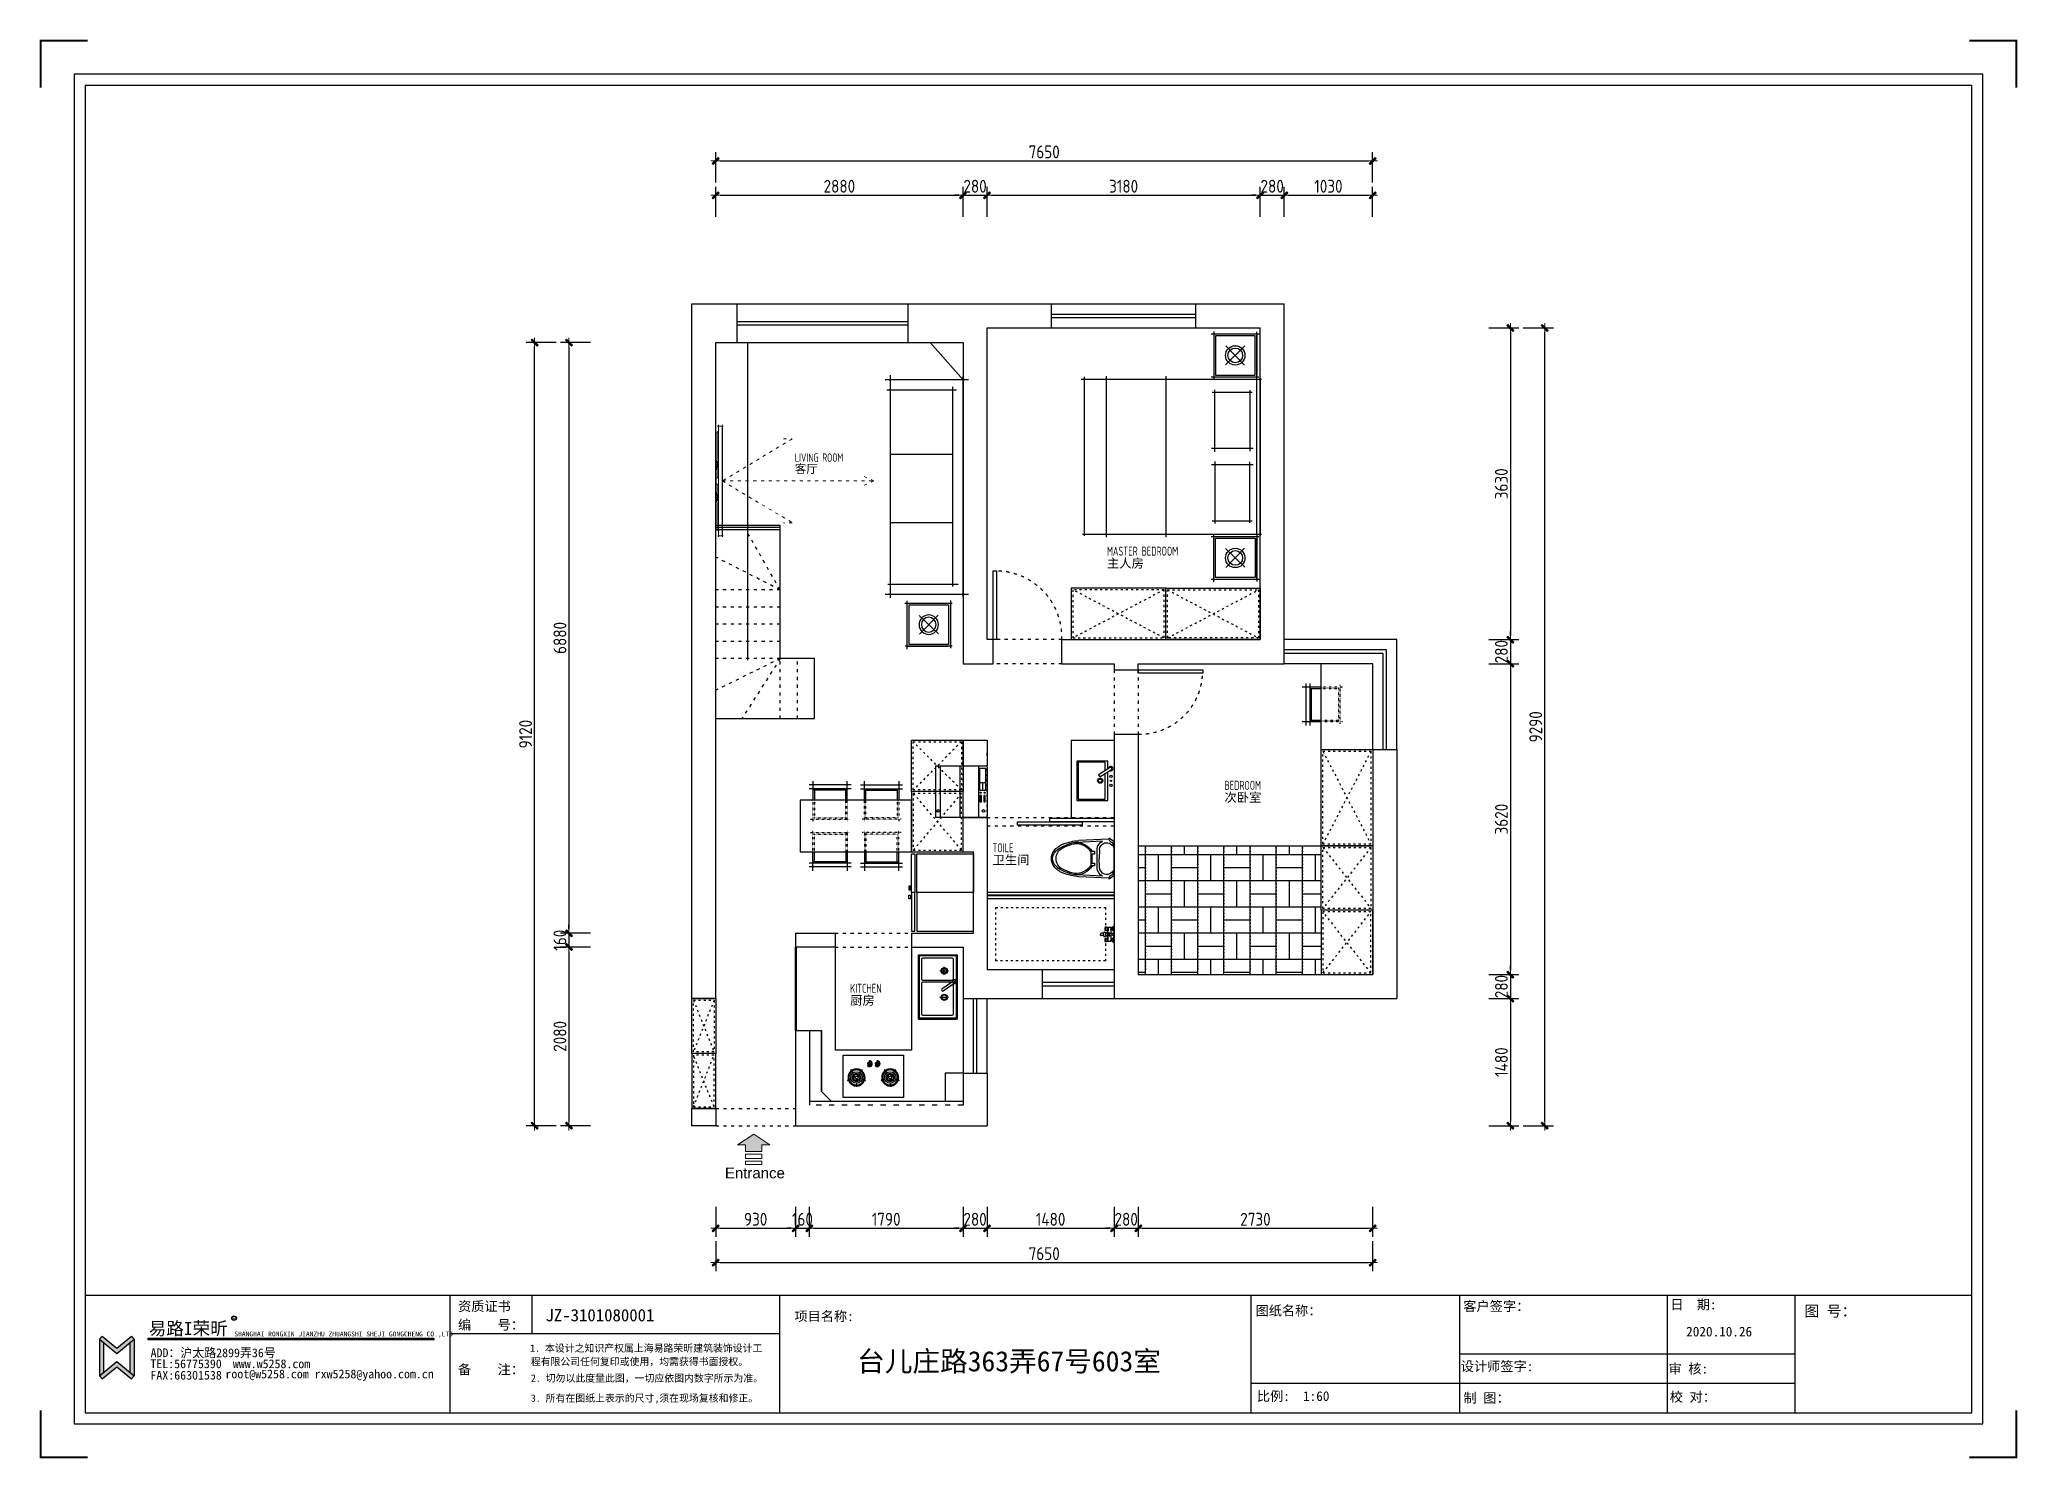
# Model space of a CAD drawing. Header units: millimetres. Extents: x -58733 to 427521, y -235734 to 553534.
# Drawn here: x -25073 to -2041, y 485658 to 502181 of the extents above; entities that cross this region are included whole.
import ezdxf

# ---------------------------------------------------------------- set-up
doc = ezdxf.new("R2010")
doc.units = ezdxf.units.MM
doc.linetypes.add('ACAD_ISO02W100', pattern=[15, 12, -3])
doc.linetypes.add('ACAD_ISO03W100', pattern=[30, 12, -18])
for name, color, linetype in [('00-墙体', 7, 'Continuous'), ('01.墙体', 7, 'Continuous'), ('02-洁具及配件（地平图显示）', 1, 'Continuous'), ('02-活动家具', 1, 'Continuous'), ('4平-文字', 7, 'Continuous'), ('4平-灶具', 7, 'Continuous'), ('E-立面活动家具', 1, 'Continuous'), ('ZL家具内框', 251, 'Continuous'), ('ZL家具外框', 1, 'Continuous'), ('ZL窗户内线', 251, 'Continuous'), ('图框', 251, 'Continuous'), ('目录文字', 8, 'Continuous')]:
    doc.layers.add(name, color=color, linetype=linetype)
for name, color, linetype, lineweight in [('0－图框', 8, 'Continuous', 0), ('P★10 文字说明', 32, 'Continuous', 0), ('P－墙体', 255, 'Continuous', 15), ('墙体', 7, 'Continuous', 30)]:
    doc.layers.add(name, color=color, linetype=linetype, lineweight=lineweight)
doc.styles.add('CCD_DIM', font='ARCHS.SHX')
doc.styles.add('DIM_FONT', font='', dxfattribs={"width": 0.8})
doc.styles.get("Standard").update_dxf_attribs({"font": 'simsun.ttc'})
doc.styles.add('YQ_DIM', font='SUPEROS.SHX', dxfattribs={"width": 0.8, "bigfont": 'HZDX.SHX'})
doc.styles.add('宋体', font='simsun.ttc', dxfattribs={"height": 120})
doc.styles.add('编号', font='ARCHSTYL.SHX', dxfattribs={"width": 0.8})
doc.styles.add('英文', font='simhei.ttf')
doc.styles.add('黑体', font='simhei.ttf')
doc.styles.get('DIM_FONT').set_extended_font_data('SimSun')
doc.dimstyles.new('海龍1：50', dxfattribs={"dimscale": 50, "dimtxt": 3, "dimasz": 1, "dimexe": 2, "dimexo": 2, "dimgap": 0.6, "dimtad": 1, "dimdec": 0, "dimrnd": 5, "dimdsep": 46, "dimtxsty": 'CCD_DIM', "dimblk": 'WS-cj', "dimcen": 1, "dimclrd": 242, "dimclre": 242, "dimclrt": 2, "dimadec": 0, "dimazin": 2, "dimtfac": 1, "dimtdec": 0, "dimtix": 1, "dimtmove": 2, "dimatfit": 3, "dimldrblk": 'CCD_Leader_Arrow', "dimfxl": 5, "dimfxlon": 1, "dimtolj": 1, "dimarcsym": 0})

msp = doc.modelspace()

# ---------------------------------------------------------------- texts
at = {"layer": 'P★10 文字说明', "attachment_point": 1, "line_spacing_factor": 0.8, "style": '编号'}
for s, insert, char_height in [('LIVING ROOM\\P{\\Fￎￄￗￖ;\\W1;客厅}', (-16277.5, 497362.2), 98.28), ('MASTER BEDROOM\\P{\\Fￎￄￗￖ;\\W1.0000;主人房}', (-12643, 496276.1), 105), ('BEDROOM\\P{\\W1;\\f宋体|b0|i0|c134|p2;次卧室}', (-11274.2, 493548.9), 105), ('TOILE\\P{\\Fￎￄￗￖ;\\W1.0000;卫生间}', (-13975.6, 492821.7), 105), ('KITCHEN\\P{\\Fￎￄￗￖ;\\W1.0000;厨房}', (-15633.3, 491185), 105)]:
    msp.add_mtext(s, dxfattribs=dict(at, insert=insert, char_height=char_height))

# ---------------------------------------------------------------- blocks, each defined once
blk = doc.blocks.new('A$C79D64CA1')
at = {"layer": '0－图框'}
blk.add_hatch(color=6, dxfattribs=at).paths.add_polyline_path([(378, 227), (284, 227), (284, 151), (95, 151), (95, 227), (0, 227), (189, 353)])
at = {"layer": '0－图框', "color": 6}
for p, q in [((189, 353), (0, 227)), ((378, 227), (189, 353)), ((95, 227), (0, 227)), ((378, 227), (284, 227))]:
    blk.add_line(p, q, dxfattribs=at)
blk.add_lwpolyline([(95, 227), (95, 151), (284, 151), (284, 227)], dxfattribs=at)
for points in [[(284, 120), (95, 120), (95, 69), (284, 69)], [(284, 38), (95, 38), (95, 0), (284, 0)]]:
    blk.add_lwpolyline(points, close=True, dxfattribs=at)
blk = doc.blocks.new('gsdfgfsdg')
at = {"layer": '0－图框', "color": 7, "xscale": -1, "rotation": 270}
blk.add_blockref('A$C79D64CA1', (-31077, -43831), dxfattribs=at)
at = {"layer": '0－图框', "color": 7, "insert": (-31178, -43656), "char_height": 125, "width": 1449.58, "attachment_point": 5, "rotation": 270}
blk.add_mtext('{\\fArial|b0|i0|c0|p32;Entrance}', dxfattribs=at)
blk = doc.blocks.new('WS-cj')
blk.add_hatch(color=1).paths.add_polyline_path([(0.59, 0.82), (-0.82, -0.59), (-0.59, -0.82), (0.82, 0.59)])
at = {"color": 1, "linetype": 'ByBlock', "lineweight": 0}
for p, q in [((-1.1, 0), (0, 0)), ((0, 0), (1.1, 0))]:
    blk.add_line(p, q, dxfattribs=at)
at = {"color": 1}
blk.add_lwpolyline([(0.59, 0.82), (-0.82, -0.59), (-0.59, -0.82), (0.82, 0.59)], close=True, dxfattribs=at)
blk = doc.blocks.new('*D545')
at = {"color": 242, "lineweight": -2}
for p, q in [((-17199, 500118), (-17199, 500468)), ((-17149, 500368), (-14369, 500368)), ((-14319, 500118), (-14319, 500468))]:
    blk.add_line(p, q, dxfattribs=at)
at = {"layer": 'Defpoints', "color": 0}
for p in [(-14319, 500368), (-17199, 499968), (-14319, 499968)]:
    blk.add_point(p, dxfattribs=at)
at = {"color": 242, "lineweight": -2, "xscale": 50, "yscale": 50, "zscale": 50, "rotation": 180}
blk.add_blockref('WS-cj', (-17199, 500368), dxfattribs=at)
at = {"color": 242, "lineweight": -2, "xscale": 50, "yscale": 50, "zscale": 50}
blk.add_blockref('WS-cj', (-14319, 500368), dxfattribs=at)
at = {"color": 2, "insert": (-15759, 500473), "char_height": 150, "attachment_point": 5, "style": 'CCD_DIM'}
blk.add_mtext('\\A1;2880', dxfattribs=at)
blk = doc.blocks.new('CCD_Leader_Arrow')
at = {"color": 1, "linetype": 'ByBlock'}
blk.add_line((0, 0), (-1, 0), dxfattribs=at)
for points in [[(-0.86, 0.67), (-0.6, 0.85), (-0.24, 0), (0, 0)], [(-0.86, -0.67), (-0.6, -0.85), (-0.24, 0), (0, 0)]]:
    blk.add_solid(points, dxfattribs=at)
blk = doc.blocks.new('*D546')
at = {"color": 242, "lineweight": -2}
for p, q in [((-14369, 500368), (-14419, 500368)), ((-14319, 500118), (-14319, 500468)), ((-14319, 500368), (-14039, 500368)), ((-14039, 500118), (-14039, 500468)), ((-13989, 500368), (-13939, 500368))]:
    blk.add_line(p, q, dxfattribs=at)
at = {"layer": 'Defpoints', "color": 0}
for p in [(-14039, 500368), (-14319, 499968), (-14039, 499968)]:
    blk.add_point(p, dxfattribs=at)
at = {"color": 242, "lineweight": -2, "xscale": 50, "yscale": 50, "zscale": 50}
blk.add_blockref('WS-cj', (-14319, 500368), dxfattribs=at)
at = {"color": 242, "lineweight": -2, "xscale": 50, "yscale": 50, "zscale": 50, "rotation": 180}
blk.add_blockref('WS-cj', (-14039, 500368), dxfattribs=at)
at = {"color": 2, "insert": (-14179, 500473), "char_height": 150, "attachment_point": 5, "style": 'CCD_DIM'}
blk.add_mtext('\\A1;280', dxfattribs=at)
blk = doc.blocks.new('*D547')
at = {"color": 242, "lineweight": -2}
for p, q in [((-14039, 500118), (-14039, 500468)), ((-13989, 500368), (-10909, 500368)), ((-10859, 500118), (-10859, 500468))]:
    blk.add_line(p, q, dxfattribs=at)
at = {"layer": 'Defpoints', "color": 0}
for p in [(-10859, 500368), (-14039, 499968), (-10859, 499968)]:
    blk.add_point(p, dxfattribs=at)
at = {"color": 242, "lineweight": -2, "xscale": 50, "yscale": 50, "zscale": 50, "rotation": 180}
blk.add_blockref('WS-cj', (-14039, 500368), dxfattribs=at)
at = {"color": 242, "lineweight": -2, "xscale": 50, "yscale": 50, "zscale": 50}
blk.add_blockref('WS-cj', (-10859, 500368), dxfattribs=at)
at = {"color": 2, "insert": (-12449, 500473), "char_height": 150, "attachment_point": 5, "style": 'CCD_DIM'}
blk.add_mtext('\\A1;3180', dxfattribs=at)
blk = doc.blocks.new('*D548')
at = {"color": 242, "lineweight": -2}
for p, q in [((-10909, 500368), (-10959, 500368)), ((-10859, 500118), (-10859, 500468)), ((-10859, 500368), (-10579, 500368)), ((-10579, 500118), (-10579, 500468)), ((-10529, 500368), (-10479, 500368))]:
    blk.add_line(p, q, dxfattribs=at)
at = {"layer": 'Defpoints', "color": 0}
for p in [(-10579, 500368), (-10859, 499968), (-10579, 499968)]:
    blk.add_point(p, dxfattribs=at)
at = {"color": 242, "lineweight": -2, "xscale": 50, "yscale": 50, "zscale": 50}
blk.add_blockref('WS-cj', (-10859, 500368), dxfattribs=at)
at = {"color": 242, "lineweight": -2, "xscale": 50, "yscale": 50, "zscale": 50, "rotation": 180}
blk.add_blockref('WS-cj', (-10579, 500368), dxfattribs=at)
at = {"color": 2, "insert": (-10719, 500473), "char_height": 150, "attachment_point": 5, "style": 'CCD_DIM'}
blk.add_mtext('\\A1;280', dxfattribs=at)
blk = doc.blocks.new('*D549')
at = {"color": 242, "lineweight": -2}
for p, q in [((-10579, 500118), (-10579, 500468)), ((-10529, 500368), (-9599, 500368)), ((-9549, 500118), (-9549, 500468))]:
    blk.add_line(p, q, dxfattribs=at)
at = {"layer": 'Defpoints', "color": 0}
for p in [(-9549, 500368), (-10579, 499968), (-9549, 499968)]:
    blk.add_point(p, dxfattribs=at)
at = {"color": 242, "lineweight": -2, "xscale": 50, "yscale": 50, "zscale": 50, "rotation": 180}
blk.add_blockref('WS-cj', (-10579, 500368), dxfattribs=at)
at = {"color": 242, "lineweight": -2, "xscale": 50, "yscale": 50, "zscale": 50}
blk.add_blockref('WS-cj', (-9549, 500368), dxfattribs=at)
at = {"color": 2, "insert": (-10064, 500473), "char_height": 150, "attachment_point": 5, "style": 'CCD_DIM'}
blk.add_mtext('\\A1;1030', dxfattribs=at)
blk = doc.blocks.new('*D550')
at = {"color": 242, "lineweight": -2}
for p, q in [((-17199, 500518), (-17199, 500868)), ((-17149, 500768), (-9599, 500768)), ((-9549, 500518), (-9549, 500868))]:
    blk.add_line(p, q, dxfattribs=at)
at = {"layer": 'Defpoints', "color": 0}
for p in [(-9549, 500768), (-17199, 499968), (-9549, 499968)]:
    blk.add_point(p, dxfattribs=at)
at = {"color": 242, "lineweight": -2, "xscale": 50, "yscale": 50, "zscale": 50, "rotation": 180}
blk.add_blockref('WS-cj', (-17199, 500768), dxfattribs=at)
at = {"color": 242, "lineweight": -2, "xscale": 50, "yscale": 50, "zscale": 50}
blk.add_blockref('WS-cj', (-9549, 500768), dxfattribs=at)
at = {"color": 2, "insert": (-13374, 500873), "char_height": 150, "attachment_point": 5, "style": 'CCD_DIM'}
blk.add_mtext('\\A1;7650', dxfattribs=at)
blk = doc.blocks.new('*D551')
at = {"color": 242, "lineweight": -2}
for p, q in [((-17199, 488588), (-17199, 488238)), ((-16269, 488588), (-16269, 488238)), ((-17149, 488338), (-16319, 488338))]:
    blk.add_line(p, q, dxfattribs=at)
at = {"layer": 'Defpoints', "color": 0}
for p in [(-17199, 488738), (-16269, 488738), (-16269, 488338)]:
    blk.add_point(p, dxfattribs=at)
at = {"color": 242, "lineweight": -2, "xscale": 50, "yscale": 50, "zscale": 50, "rotation": 180}
blk.add_blockref('WS-cj', (-17199, 488338), dxfattribs=at)
at = {"color": 242, "lineweight": -2, "xscale": 50, "yscale": 50, "zscale": 50}
blk.add_blockref('WS-cj', (-16269, 488338), dxfattribs=at)
at = {"color": 2, "insert": (-16734, 488443), "char_height": 150, "attachment_point": 5, "style": 'CCD_DIM'}
blk.add_mtext('\\A1;930', dxfattribs=at)
blk = doc.blocks.new('*D552')
at = {"color": 242, "lineweight": -2}
for p, q in [((-16269, 488588), (-16269, 488238)), ((-16109, 488588), (-16109, 488238)), ((-16319, 488338), (-16369, 488338)), ((-16269, 488338), (-16109, 488338)), ((-16059, 488338), (-16009, 488338))]:
    blk.add_line(p, q, dxfattribs=at)
at = {"layer": 'Defpoints', "color": 0}
for p in [(-16269, 488738), (-16109, 488738), (-16109, 488338)]:
    blk.add_point(p, dxfattribs=at)
at = {"color": 242, "lineweight": -2, "xscale": 50, "yscale": 50, "zscale": 50}
blk.add_blockref('WS-cj', (-16269, 488338), dxfattribs=at)
at = {"color": 242, "lineweight": -2, "xscale": 50, "yscale": 50, "zscale": 50, "rotation": 180}
blk.add_blockref('WS-cj', (-16109, 488338), dxfattribs=at)
at = {"color": 2, "insert": (-16189, 488443), "char_height": 150, "attachment_point": 5, "style": 'CCD_DIM'}
blk.add_mtext('\\A1;160', dxfattribs=at)
blk = doc.blocks.new('*D553')
at = {"color": 242, "lineweight": -2}
for p, q in [((-16109, 488588), (-16109, 488238)), ((-14319, 488588), (-14319, 488238)), ((-16059, 488338), (-14369, 488338))]:
    blk.add_line(p, q, dxfattribs=at)
at = {"layer": 'Defpoints', "color": 0}
for p in [(-16109, 488738), (-14319, 488738), (-14319, 488338)]:
    blk.add_point(p, dxfattribs=at)
at = {"color": 242, "lineweight": -2, "xscale": 50, "yscale": 50, "zscale": 50, "rotation": 180}
blk.add_blockref('WS-cj', (-16109, 488338), dxfattribs=at)
at = {"color": 242, "lineweight": -2, "xscale": 50, "yscale": 50, "zscale": 50}
blk.add_blockref('WS-cj', (-14319, 488338), dxfattribs=at)
at = {"color": 2, "insert": (-15214, 488443), "char_height": 150, "attachment_point": 5, "style": 'CCD_DIM'}
blk.add_mtext('\\A1;1790', dxfattribs=at)
blk = doc.blocks.new('*D554')
at = {"color": 242, "lineweight": -2}
for p, q in [((-14319, 488588), (-14319, 488238)), ((-14039, 488588), (-14039, 488238)), ((-14369, 488338), (-14419, 488338)), ((-14319, 488338), (-14039, 488338)), ((-13989, 488338), (-13939, 488338))]:
    blk.add_line(p, q, dxfattribs=at)
at = {"layer": 'Defpoints', "color": 0}
for p in [(-14319, 488738), (-14039, 488738), (-14039, 488338)]:
    blk.add_point(p, dxfattribs=at)
at = {"color": 242, "lineweight": -2, "xscale": 50, "yscale": 50, "zscale": 50}
blk.add_blockref('WS-cj', (-14319, 488338), dxfattribs=at)
at = {"color": 242, "lineweight": -2, "xscale": 50, "yscale": 50, "zscale": 50, "rotation": 180}
blk.add_blockref('WS-cj', (-14039, 488338), dxfattribs=at)
at = {"color": 2, "insert": (-14179, 488443), "char_height": 150, "attachment_point": 5, "style": 'CCD_DIM'}
blk.add_mtext('\\A1;280', dxfattribs=at)
blk = doc.blocks.new('*D555')
at = {"color": 242, "lineweight": -2}
for p, q in [((-14039, 488588), (-14039, 488238)), ((-12559, 488588), (-12559, 488238)), ((-13989, 488338), (-12609, 488338))]:
    blk.add_line(p, q, dxfattribs=at)
at = {"layer": 'Defpoints', "color": 0}
for p in [(-14039, 488738), (-12559, 488738), (-12559, 488338)]:
    blk.add_point(p, dxfattribs=at)
at = {"color": 242, "lineweight": -2, "xscale": 50, "yscale": 50, "zscale": 50, "rotation": 180}
blk.add_blockref('WS-cj', (-14039, 488338), dxfattribs=at)
at = {"color": 242, "lineweight": -2, "xscale": 50, "yscale": 50, "zscale": 50}
blk.add_blockref('WS-cj', (-12559, 488338), dxfattribs=at)
at = {"color": 2, "insert": (-13299, 488443), "char_height": 150, "attachment_point": 5, "style": 'CCD_DIM'}
blk.add_mtext('\\A1;1480', dxfattribs=at)
blk = doc.blocks.new('*D556')
at = {"color": 242, "lineweight": -2}
for p, q in [((-12559, 488588), (-12559, 488238)), ((-12279, 488588), (-12279, 488238)), ((-12609, 488338), (-12659, 488338)), ((-12559, 488338), (-12279, 488338)), ((-12229, 488338), (-12179, 488338))]:
    blk.add_line(p, q, dxfattribs=at)
at = {"layer": 'Defpoints', "color": 0}
for p in [(-12559, 488738), (-12279, 488738), (-12279, 488338)]:
    blk.add_point(p, dxfattribs=at)
at = {"color": 242, "lineweight": -2, "xscale": 50, "yscale": 50, "zscale": 50}
blk.add_blockref('WS-cj', (-12559, 488338), dxfattribs=at)
at = {"color": 242, "lineweight": -2, "xscale": 50, "yscale": 50, "zscale": 50, "rotation": 180}
blk.add_blockref('WS-cj', (-12279, 488338), dxfattribs=at)
at = {"color": 2, "insert": (-12419, 488443), "char_height": 150, "attachment_point": 5, "style": 'CCD_DIM'}
blk.add_mtext('\\A1;280', dxfattribs=at)
blk = doc.blocks.new('*D557')
at = {"color": 242, "lineweight": -2}
for p, q in [((-12279, 488588), (-12279, 488238)), ((-9549, 488588), (-9549, 488238)), ((-12229, 488338), (-9599, 488338))]:
    blk.add_line(p, q, dxfattribs=at)
at = {"layer": 'Defpoints', "color": 0}
for p in [(-12279, 488738), (-9549, 488738), (-9549, 488338)]:
    blk.add_point(p, dxfattribs=at)
at = {"color": 242, "lineweight": -2, "xscale": 50, "yscale": 50, "zscale": 50, "rotation": 180}
blk.add_blockref('WS-cj', (-12279, 488338), dxfattribs=at)
at = {"color": 242, "lineweight": -2, "xscale": 50, "yscale": 50, "zscale": 50}
blk.add_blockref('WS-cj', (-9549, 488338), dxfattribs=at)
at = {"color": 2, "insert": (-10914, 488443), "char_height": 150, "attachment_point": 5, "style": 'CCD_DIM'}
blk.add_mtext('\\A1;2730', dxfattribs=at)
blk = doc.blocks.new('*D558')
at = {"color": 242, "lineweight": -2}
for p, q in [((-17199, 488188), (-17199, 487838)), ((-9549, 488188), (-9549, 487838)), ((-17149, 487938), (-9599, 487938))]:
    blk.add_line(p, q, dxfattribs=at)
at = {"layer": 'Defpoints', "color": 0}
for p in [(-17199, 488738), (-9549, 488738), (-9549, 487938)]:
    blk.add_point(p, dxfattribs=at)
at = {"color": 242, "lineweight": -2, "xscale": 50, "yscale": 50, "zscale": 50, "rotation": 180}
blk.add_blockref('WS-cj', (-17199, 487938), dxfattribs=at)
at = {"color": 242, "lineweight": -2, "xscale": 50, "yscale": 50, "zscale": 50}
blk.add_blockref('WS-cj', (-9549, 487938), dxfattribs=at)
at = {"color": 2, "insert": (-13374, 488043), "char_height": 150, "attachment_point": 5, "style": 'CCD_DIM'}
blk.add_mtext('\\A1;7650', dxfattribs=at)
blk = doc.blocks.new('*D559')
at = {"color": 242, "lineweight": -2}
for p, q in [((-18658, 498653), (-19008, 498653)), ((-18908, 498603), (-18908, 491823)), ((-18658, 491773), (-19008, 491773))]:
    blk.add_line(p, q, dxfattribs=at)
at = {"layer": 'Defpoints', "color": 0}
for p in [(-18508, 498653), (-18908, 491773), (-18508, 491773)]:
    blk.add_point(p, dxfattribs=at)
at = {"color": 242, "lineweight": -2, "xscale": 50, "yscale": 50, "zscale": 50}
for p, rotation in [((-18908, 498653), 90), ((-18908, 491773), 270)]:
    blk.add_blockref('WS-cj', p, dxfattribs=dict(at, rotation=rotation))
at = {"color": 2, "insert": (-19013, 495213), "char_height": 150, "attachment_point": 5, "rotation": 90, "style": 'CCD_DIM'}
blk.add_mtext('\\A1;6880', dxfattribs=at)
blk = doc.blocks.new('*D560')
at = {"color": 242, "lineweight": -2}
for p, q in [((-18658, 491773), (-19008, 491773)), ((-18908, 491823), (-18908, 491873)), ((-18908, 491773), (-18908, 491613)), ((-18658, 491613), (-19008, 491613)), ((-18908, 491563), (-18908, 491513))]:
    blk.add_line(p, q, dxfattribs=at)
at = {"layer": 'Defpoints', "color": 0}
for p in [(-18508, 491773), (-18908, 491613), (-18508, 491613)]:
    blk.add_point(p, dxfattribs=at)
at = {"color": 242, "lineweight": -2, "xscale": 50, "yscale": 50, "zscale": 50}
for p, rotation in [((-18908, 491773), 270), ((-18908, 491613), 90)]:
    blk.add_blockref('WS-cj', p, dxfattribs=dict(at, rotation=rotation))
at = {"color": 2, "insert": (-19013, 491693), "char_height": 150, "attachment_point": 5, "rotation": 90, "style": 'CCD_DIM'}
blk.add_mtext('\\A1;160', dxfattribs=at)
blk = doc.blocks.new('*D561')
at = {"color": 242, "lineweight": -2}
for p, q in [((-18658, 491613), (-19008, 491613)), ((-18908, 491563), (-18908, 489583)), ((-18658, 489533), (-19008, 489533))]:
    blk.add_line(p, q, dxfattribs=at)
at = {"layer": 'Defpoints', "color": 0}
for p in [(-18508, 491613), (-18908, 489533), (-18508, 489533)]:
    blk.add_point(p, dxfattribs=at)
at = {"color": 242, "lineweight": -2, "xscale": 50, "yscale": 50, "zscale": 50}
for p, rotation in [((-18908, 491613), 90), ((-18908, 489533), 270)]:
    blk.add_blockref('WS-cj', p, dxfattribs=dict(at, rotation=rotation))
at = {"color": 2, "insert": (-19013, 490573), "char_height": 150, "attachment_point": 5, "rotation": 90, "style": 'CCD_DIM'}
blk.add_mtext('\\A1;2080', dxfattribs=at)
blk = doc.blocks.new('*D562')
at = {"color": 242, "lineweight": -2}
for p, q in [((-19058, 498653), (-19408, 498653)), ((-19308, 489583), (-19308, 498603)), ((-19058, 489533), (-19408, 489533))]:
    blk.add_line(p, q, dxfattribs=at)
at = {"layer": 'Defpoints', "color": 0}
for p in [(-19308, 498653), (-18508, 498653), (-18508, 489533)]:
    blk.add_point(p, dxfattribs=at)
at = {"color": 242, "lineweight": -2, "xscale": 50, "yscale": 50, "zscale": 50}
for p, rotation in [((-19308, 498653), 90), ((-19308, 489533), 270)]:
    blk.add_blockref('WS-cj', p, dxfattribs=dict(at, rotation=rotation))
at = {"color": 2, "insert": (-19413, 494093), "char_height": 150, "attachment_point": 5, "rotation": 90, "style": 'CCD_DIM'}
blk.add_mtext('\\A1;9120', dxfattribs=at)
blk = doc.blocks.new('*D563')
at = {"color": 242, "lineweight": -2}
for p, q in [((-8195, 498823), (-7845, 498823)), ((-7945, 498773), (-7945, 495243)), ((-8195, 495193), (-7845, 495193))]:
    blk.add_line(p, q, dxfattribs=at)
at = {"layer": 'Defpoints', "color": 0}
for p in [(-8345, 498823), (-8345, 495193), (-7945, 495193)]:
    blk.add_point(p, dxfattribs=at)
at = {"color": 242, "lineweight": -2, "xscale": 50, "yscale": 50, "zscale": 50}
for p, rotation in [((-7945, 498823), 90), ((-7945, 495193), 270)]:
    blk.add_blockref('WS-cj', p, dxfattribs=dict(at, rotation=rotation))
at = {"color": 2, "insert": (-8050, 497008), "char_height": 150, "attachment_point": 5, "rotation": 90, "style": 'CCD_DIM'}
blk.add_mtext('\\A1;3630', dxfattribs=at)
blk = doc.blocks.new('*D564')
at = {"color": 242, "lineweight": -2}
for p, q in [((-8195, 495193), (-7845, 495193)), ((-7945, 495243), (-7945, 495293)), ((-7945, 495193), (-7945, 494913)), ((-8195, 494913), (-7845, 494913)), ((-7945, 494863), (-7945, 494813))]:
    blk.add_line(p, q, dxfattribs=at)
at = {"layer": 'Defpoints', "color": 0}
for p in [(-8345, 495193), (-8345, 494913), (-7945, 494913)]:
    blk.add_point(p, dxfattribs=at)
at = {"color": 242, "lineweight": -2, "xscale": 50, "yscale": 50, "zscale": 50}
for p, rotation in [((-7945, 495193), 270), ((-7945, 494913), 90)]:
    blk.add_blockref('WS-cj', p, dxfattribs=dict(at, rotation=rotation))
at = {"color": 2, "insert": (-8050, 495053), "char_height": 150, "attachment_point": 5, "rotation": 90, "style": 'CCD_DIM'}
blk.add_mtext('\\A1;280', dxfattribs=at)
blk = doc.blocks.new('*D565')
at = {"color": 242, "lineweight": -2}
for p, q in [((-8195, 494913), (-7845, 494913)), ((-7945, 494863), (-7945, 491343)), ((-8195, 491293), (-7845, 491293))]:
    blk.add_line(p, q, dxfattribs=at)
at = {"layer": 'Defpoints', "color": 0}
for p in [(-8345, 494913), (-8345, 491293), (-7945, 491293)]:
    blk.add_point(p, dxfattribs=at)
at = {"color": 242, "lineweight": -2, "xscale": 50, "yscale": 50, "zscale": 50}
for p, rotation in [((-7945, 494913), 90), ((-7945, 491293), 270)]:
    blk.add_blockref('WS-cj', p, dxfattribs=dict(at, rotation=rotation))
at = {"color": 2, "insert": (-8050, 493103), "char_height": 150, "attachment_point": 5, "rotation": 90, "style": 'CCD_DIM'}
blk.add_mtext('\\A1;3620', dxfattribs=at)
blk = doc.blocks.new('*D566')
at = {"color": 242, "lineweight": -2}
for p, q in [((-8195, 491293), (-7845, 491293)), ((-7945, 491343), (-7945, 491393)), ((-7945, 491293), (-7945, 491013)), ((-8195, 491013), (-7845, 491013)), ((-7945, 490963), (-7945, 490913))]:
    blk.add_line(p, q, dxfattribs=at)
at = {"layer": 'Defpoints', "color": 0}
for p in [(-8345, 491293), (-8345, 491013), (-7945, 491013)]:
    blk.add_point(p, dxfattribs=at)
at = {"color": 242, "lineweight": -2, "xscale": 50, "yscale": 50, "zscale": 50}
for p, rotation in [((-7945, 491293), 270), ((-7945, 491013), 90)]:
    blk.add_blockref('WS-cj', p, dxfattribs=dict(at, rotation=rotation))
at = {"color": 2, "insert": (-8050, 491153), "char_height": 150, "attachment_point": 5, "rotation": 90, "style": 'CCD_DIM'}
blk.add_mtext('\\A1;280', dxfattribs=at)
blk = doc.blocks.new('*D567')
at = {"color": 242, "lineweight": -2}
for p, q in [((-8195, 491013), (-7845, 491013)), ((-7945, 490963), (-7945, 489583)), ((-8195, 489533), (-7845, 489533))]:
    blk.add_line(p, q, dxfattribs=at)
at = {"layer": 'Defpoints', "color": 0}
for p in [(-8345, 491013), (-8345, 489533), (-7945, 489533)]:
    blk.add_point(p, dxfattribs=at)
at = {"color": 242, "lineweight": -2, "xscale": 50, "yscale": 50, "zscale": 50}
for p, rotation in [((-7945, 491013), 90), ((-7945, 489533), 270)]:
    blk.add_blockref('WS-cj', p, dxfattribs=dict(at, rotation=rotation))
at = {"color": 2, "insert": (-8050, 490273), "char_height": 150, "attachment_point": 5, "rotation": 90, "style": 'CCD_DIM'}
blk.add_mtext('\\A1;1480', dxfattribs=at)
blk = doc.blocks.new('*D568')
at = {"color": 242, "lineweight": -2}
for p, q in [((-7795, 498823), (-7445, 498823)), ((-7545, 489583), (-7545, 498773)), ((-7795, 489533), (-7445, 489533))]:
    blk.add_line(p, q, dxfattribs=at)
at = {"layer": 'Defpoints', "color": 0}
for p in [(-8345, 498823), (-7545, 498823), (-8345, 489533)]:
    blk.add_point(p, dxfattribs=at)
at = {"color": 242, "lineweight": -2, "xscale": 50, "yscale": 50, "zscale": 50}
for p, rotation in [((-7545, 498823), 90), ((-7545, 489533), 270)]:
    blk.add_blockref('WS-cj', p, dxfattribs=dict(at, rotation=rotation))
at = {"color": 2, "insert": (-7650, 494178), "char_height": 150, "attachment_point": 5, "rotation": 90, "style": 'CCD_DIM'}
blk.add_mtext('\\A1;9290', dxfattribs=at)
blk = doc.blocks.new('图框1比60')
h = blk.add_hatch(color=8)
edge = h.paths.add_edge_path()
edge.add_ellipse((163710, 45505), major_axis=(-0.2, 29.4), ratio=1, start_angle=269.6878, end_angle=449.6878)
edge.add_ellipse((163710, 45505), major_axis=(-0.2, 29.4), ratio=1, start_angle=89.5622, end_angle=269.5622)
edge = h.paths.add_edge_path(flags=16)
edge.add_ellipse((163710, 45505), major_axis=(0, 24.9), ratio=1, start_angle=269.966, end_angle=449.966)
edge.add_ellipse((163710, 45505), major_axis=(0, 24.9), ratio=1, start_angle=89.8872, end_angle=269.8872)
h = blk.add_hatch(color=8)
h.paths.add_polyline_path([(162213, 45056), (162434, 45236), (162401, 45277), (162213, 45124), (162025, 45277), (161992, 45236)])
h.paths.add_polyline_path([(162213, 44882), (162401, 44729), (162434, 44770), (162213, 44950), (161992, 44770), (162025, 44729)])
h = blk.add_hatch(color=8)
h.paths.add_polyline_path([(162044, 45193), (161992, 45236), (161992, 44770), (162044, 44813)])
h.paths.add_polyline_path([(162434, 45236), (162381, 45193), (162381, 44813), (162434, 44770)])
blk.add_hatch(color=8).paths.add_polyline_path([(162610, 45245), (162610, 45227), (166263, 45227), (166263, 45245)])
at = {"layer": '目录文字'}
h = blk.add_hatch(color=8, dxfattribs=at)
edge = h.paths.add_edge_path()
edge.add_ellipse((163710, 45505), major_axis=(-0.2, 29.4), ratio=1, start_angle=89.5622, end_angle=269.5622)
edge.add_ellipse((163710, 45505), major_axis=(-0.2, 29.4), ratio=1, start_angle=269.6621, end_angle=449.6621)
edge = h.paths.add_edge_path(flags=16)
edge.add_ellipse((163710, 45505), major_axis=(0, 24.9), ratio=1, start_angle=90.0288, end_angle=270.0288, ccw=False)
edge.add_ellipse((163710, 45505), major_axis=(0, 24.9), ratio=1, start_angle=-89.8872, end_angle=90.1128, ccw=False)
h.paths.add_polyline_path([(163689, 45539), (163733, 45539), (163733, 45472), (163689, 45472)], flags=9)
at = {"color": 8}
for p, q in [((176692, 45797), (176692, 44297)), ((161992, 45236), (162025, 45277)), ((161992, 45236), (161992, 44770)), ((161992, 45236), (162213, 45056)), ((162025, 45277), (162213, 45124)), ((162213, 45124), (162401, 45277)), ((162213, 45056), (162434, 45236)), ((162401, 45277), (162434, 45236)), ((162434, 45236), (162434, 44770)), ((166263, 45245), (162610, 45245)), ((166263, 45227), (162610, 45227)), ((166263, 45227), (166263, 45245)), ((162044, 45193), (162044, 44813)), ((162381, 45193), (162381, 44813)), ((161992, 44770), (162213, 44950)), ((161992, 44770), (162025, 44729)), ((162025, 44729), (162213, 44882)), ((162213, 44950), (162434, 44770)), ((162213, 44882), (162401, 44729)), ((162401, 44729), (162434, 44770))]:
    blk.add_line(p, q, dxfattribs=at)
blk.add_ellipse((163710, 45505, 0), major_axis=(0.1, 29.4), ratio=1, start_param=1.575118209033049, end_param=7.858303516212636, dxfattribs=at)
at = {"layer": '图框', "color": 121}
for p, q in [((161670, 61389), (161670, 44157)), ((186038, 61389), (161670, 61389)), ((186038, 44157), (186038, 61389)), ((161670, 44157), (186038, 44157))]:
    blk.add_line(p, q, dxfattribs=at)
at = {"layer": '图框', "color": 8}
for p, q in [((161809, 61249), (161809, 44297)), ((161809, 61249), (161809, 45797)), ((161809, 61249), (185898, 61249)), ((185898, 44297), (185898, 61249)), ((185898, 45797), (185898, 61249)), ((161809, 45797), (185898, 45797)), ((161809, 45797), (185898, 45797)), ((166465, 45797), (166465, 44297)), ((167511, 45797), (167511, 45305)), ((170675, 45797), (170675, 44297)), ((176692, 45797), (176692, 44297)), ((179360, 44297), (179360, 45797)), ((182010, 45797), (182010, 44297)), ((183644, 44297), (183644, 45797)), ((170675, 45305), (166465, 45305)), ((182010, 45047), (179360, 45047)), ((183644, 45047), (182010, 45047)), ((179360, 44672), (176692, 44672)), ((182010, 44672), (179360, 44672)), ((183644, 44672), (182010, 44672)), ((161809, 44297), (185898, 44297))]:
    blk.add_line(p, q, dxfattribs=at)
at = {"layer": '图框', "color": 121, "const_width": 28.3}
for points in [[(161841, 61818), (161241, 61818), (161241, 61217)], [(185866, 61818), (186467, 61818), (186467, 61217)], [(161841, 43728), (161241, 43728), (161241, 44329)], [(185866, 43728), (186467, 43728), (186467, 44329)]]:
    blk.add_lwpolyline(points, dxfattribs=at)
at = {"layer": '目录文字', "color": 8}
blk.add_line((162610, 45245), (162610, 45227), dxfattribs=at)
blk.add_ellipse((163710, 45505, 0), major_axis=(0.4, 24.9), ratio=1, start_param=1.571448490114663, end_param=7.854633797294249, dxfattribs=at)
for s, height, style, width, p in [('资质证书', 123.8, '宋体', 0.999898, (166569, 45595)), ('客户签字：', 123.8, '宋体', 0.999898, (179405, 45596)), ('日  期:', 123.8, '宋体', 0.999898, (182048, 45618)), ('易路I荣昕', 164.1, '黑体', 0.999898, (162621, 45292)), ('R', 44.9, 'YQ_DIM', 0.8, (163698, 45483, 0)), ('编    号：', 123.8, '宋体', 0.999898, (166569, 45359)), ('项目名称:', 123.3, '黑体', 0.999898, (170866, 45468)), ('图纸名称：', 123.3, '黑体', 0.999898, (176753, 45540)), ('图 号：', 139.1, '宋体', 0.999898, (183761, 45526)), ('SHANGHAI RONGXIN JIANZHU ZHUANGSHI SHEJI GONGCHENG CO.,LTD', 61.54, '英文', 0.999898, (163713, 45273)), ('2020.10.26', 123.8, '宋体', 0.999898, (182251, 45272)), ('TEL:56775390', 111.72, '英文', 0.999898, (162641, 44867)), ('ADD：沪太路2899弄36号', 111.72, '英文', 0.999898, (162644, 45007)), ('www.w5258.com', 111.72, '英文', 0.999898, (163695, 44867)), ('1. 本设计之知识产权属上海易路荣昕建筑装饰设计工', 92.51, '黑体', 0.999898, (167491, 45076)), ('程有限公司任何复印或使用，均需获得书面授权。', 92.51, '黑体', 0.999898, (167498, 44904)), ('台儿庄路363弄67号603室', 258.72, '宋体', 0.999898, (171666, 44826)), ('设计师签字:', 123.8, '宋体', 0.999898, (179372, 44829)), ('FAX:66301538', 111.72, '英文', 0.999898, (162642, 44721)), ('root@w5258.com rxw5258@yahoo.com.cn', 111.72, '英文', 0.999898, (163600, 44737)), ('备    注：', 123.8, '宋体', 0.999898, (166569, 44788)), ('2. 切勿以此度量此图，一切应依图内数字所示为准。', 92.51, '黑体', 0.999898, (167500, 44693)), ('审 核:', 123.8, '宋体', 0.999898, (182025, 44798)), ('3. 所有在图纸上表示的尺寸,须在现场复核和修正。', 92.51, '黑体', 0.999898, (167500, 44438)), ('比例:  1:60', 123.8, '宋体', 0.999898, (176769, 44448)), ('制 图：', 123.8, '宋体', 0.999898, (179407, 44425)), ('校 对：', 123.8, '宋体', 0.999898, (182041, 44438))]:
    blk.add_text(s, height=height, dxfattribs=dict(at, style=style, width=width)).set_placement(p)
at = {"layer": '目录文字', "width": 1}
blk.add_text('JZ-3101080001', height=157.18, dxfattribs=at).set_placement((167687, 45465))
blk = doc.blocks.new('235434234234dgfhfsdf3')
for p, q in [((294020, 310028), (294020, 310618)), ((294620, 310618), (294020, 310618)), ((294620, 310618), (294620, 310028)), ((294610, 310018), (294030, 310018))]:
    blk.add_line(p, q)
at = {"color": 251}
for p, q in [((294020, 310560), (294620, 310560)), ((294057, 310560), (294129, 310560)), ((294620, 310334), (294020, 310334)), ((294620, 310118), (294020, 310118)), ((294426, 310070), (294333, 310070)), ((294426, 310102), (294426, 310038))]:
    blk.add_line(p, q, dxfattribs=at)
for points in [[(294274, 310102), (294202, 310102), (294202, 310085), (294274, 310085)], [(294274, 310056), (294202, 310056), (294202, 310039), (294274, 310039)], [(294595, 310038), (294333, 310038), (294333, 310102), (294595, 310102)]]:
    blk.add_lwpolyline(points, close=True, dxfattribs=at)
for centre, radius in [((294095, 310587), 15.2), ((294095, 310060), 15.2), ((294307, 310093), 6.66), ((294307, 310047), 6.66)]:
    blk.add_circle(centre, radius, dxfattribs=at)
for centre, start, end in [((294030, 310028), 180, 270), ((294610, 310028), 270, 0)]:
    blk.add_arc(centre, 10, start, end)
at = {"color": 251, "style": 'DIM_FONT', "text_generation_flag": 4, "width": 0.8, "flags": 9}
for tag in ['YSIZE', 'XSIZE']:
    blk.add_attdef(tag, (294620, 310618), '', height=0.5, rotation=180, dxfattribs=at)
blk = doc.blocks.new('zw$957C')
for p, q in [((31, 2080), (31, 1516)), ((545, 2086), (2381, 2086)), ((560, 2102), (560, 0)), ((2360, 16), (2360, 2102)), ((2888, 2080), (2888, 1516)), ((553, 2045), (4, 2045)), ((31, 2045), (507, 2045)), ((531, 2045), (54, 2045)), ((531, 1513), (531, 2068)), ((2368, 2045), (550, 2045)), ((2366, 2045), (2914, 2045)), ((2388, 1513), (2388, 2068)), ((2388, 2045), (2864, 2045)), ((2888, 2045), (2412, 2045)), ((0, 1545), (552, 1545)), ((2919, 1545), (2367, 1545)), ((531, 36), (2377, 36)), ((545, 36), (2381, 36))]:
    blk.add_line(p, q)
at = {"color": 251}
for p, q in [((511, 2025), (51, 2025)), ((51, 2025), (51, 1565)), ((393, 1904), (167, 1687)), ((390, 1683), (170, 1907)), ((511, 1565), (511, 2025)), ((686, 1966), (1397, 1966)), ((709, 1526), (709, 1990)), ((1364, 2003), (1364, 1520)), ((2231, 1966), (1520, 1966)), ((1553, 2003), (1553, 1520)), ((2208, 1526), (2208, 1990)), ((2408, 1565), (2408, 2025)), ((2408, 2025), (2868, 2025)), ((2526, 1904), (2752, 1687)), ((2529, 1683), (2748, 1907)), ((2868, 2025), (2868, 1565)), ((51, 1565), (511, 1565)), ((1403, 1556), (681, 1556)), ((1514, 1556), (2236, 1556)), ((2868, 1565), (2408, 1565)), ((521, 987), (2398, 987)), ((521, 292), (2398, 292))]:
    blk.add_line(p, q, dxfattribs=at)
for centre, radius in [((280, 1795), 113), ((280, 1795), 85.8), ((2639, 1795), 113), ((2639, 1795), 85.8)]:
    blk.add_circle(centre, radius, dxfattribs=at)
blk = doc.blocks.new('A$C2EBB641D')
for p, q in [((267, 733), (267, 0)), ((333, 733), (333, 0)), ((533, 667), (200, 667)), ((200, 67), (533, 67))]:
    blk.add_line(p, q)
at = {"color": 250, "linetype": 'ACAD_ISO03W100', "ltscale": 0.1}
for p, q in [((867, 27), (867, 707)), ((907, 667), (533, 667)), ((853, 640), (533, 640)), ((840, 80), (840, 653)), ((533, 93), (853, 93)), ((533, 67), (907, 67))]:
    blk.add_line(p, q, dxfattribs=at)
at = {"color": 251}
for p, q in [((533, 640), (347, 640)), ((360, 653), (360, 80)), ((347, 93), (533, 93))]:
    blk.add_line(p, q, dxfattribs=at)
blk = doc.blocks.new('A$C314F5E14')
at = {"color": 251}
for p, q in [((91, 393), (91, 50)), ((333, 408), (106, 408)), ((286, 300), (190, 300)), ((238, 248), (238, 348)), ((348, 50), (348, 393)), ((375, 427), (353, 411)), ((353, 411), (450, 273)), ((371, 393), (371, 50)), ((472, 288), (375, 427)), ((738, 408), (386, 408)), ((546, 248), (546, 348)), ((753, 50), (753, 393)), ((106, 35), (333, 35)), ((386, 35), (738, 35))]:
    blk.add_line(p, q, dxfattribs=at)
for centre, radius in [((238, 300), 36.1), ((238, 300), 27.1), ((546, 300), 36.1), ((546, 300), 27.1)]:
    blk.add_circle(centre, radius, dxfattribs=at)
for centre, radius, start, end in [((106, 393), 15, 90, 180), ((333, 393), 15, 0, 90), ((364, 419), 21.7, 342.6068, 267.3353), ((386, 393), 15, 90, 180), ((461, 281), 13.3, 214.971, 34.971), ((738, 393), 15, 0, 90), ((106, 50), 15, 180, 270), ((333, 50), 15, 270, 0), ((386, 50), 15, 180, 270), ((738, 50), 15, 270, 0)]:
    blk.add_arc(centre, radius, start, end, dxfattribs=at)
at = {"layer": 'ZL家具外框'}
for p, q in [((50, 0), (50, 450)), ((50, 450), (800, 450)), ((60, 10), (60, 440)), ((60, 440), (790, 440)), ((790, 440), (790, 10)), ((800, 0), (800, 450)), ((800, 0), (50, 0)), ((790, 10), (60, 10))]:
    blk.add_line(p, q, dxfattribs=at)
blk = doc.blocks.new('G$CC743C0DE')
at = {"layer": '4平-灶具', "color": 1, "linetype": 'ACAD_ISO03W100'}
for centre, start, end in [((90, 321), 35.9993, 215.9993), ((217, 321), 323.9993, 143.9993), ((483, 321), 35.9993, 215.9993), ((610, 321), 323.9993, 143.9993), ((154, 125), 179.9993, 359.9993), ((257, 200), 251.9993, 71.9993), ((443, 200), 107.9993, 287.9993), ((546, 125), 179.9993, 359.9993), ((649, 200), 251.9993, 71.9993)]:
    blk.add_arc(centre, 1.65, start, end, dxfattribs=at)
at = {"layer": 'ZL家具内框', "linetype": 'ACAD_ISO02W100', "ltscale": 0.2}
for p, q in [((284, 372), (282, 370)), ((303, 364), (303, 361)), ((305, 424), (305, 427)), ((306, 364), (306, 361)), ((335, 395), (338, 395)), ((335, 392), (338, 392)), ((374, 372), (372, 370)), ((394, 364), (394, 361)), ((395, 424), (395, 427)), ((397, 364), (397, 361)), ((425, 395), (428, 395)), ((425, 392), (428, 392))]:
    blk.add_line(p, q, dxfattribs=at)
for centre, radius in [((154, 233), 47.3), ((154, 233), 38.5), ((154, 233), 16.5), ((546, 233), 47.3), ((546, 233), 38.5), ((546, 233), 16.5)]:
    blk.add_circle(centre, radius, dxfattribs=at)
for centre, radius, start, end in [((154, 233), 99, 126.9543, 197.0444), ((154, 233), 88, 127.0737, 196.925), ((154, 233), 99, 54.9543, 125.0444), ((154, 233), 88, 55.0737, 124.925), ((154, 233), 33, 146.4735, 179.9993), ((126, 233), 5.5, 179.9993, 359.9993), ((131, 248), 5.5, 326.4735, 146.4735), ((154, 233), 22, 146.4735, 179.9993), ((167, 257), 5.5, 59.9993, 239.9993), ((154, 233), 22, 26.4735, 59.9993), ((154, 233), 33, 26.4735, 59.9993), ((178, 245), 5.5, 206.4735, 26.4735), ((154, 233), 88, 343.0737, 52.925), ((154, 233), 99, 342.9543, 53.0444), ((305, 394), 33, 224.9993, 267.3941), ((305, 394), 30, 224.9993, 267.1333), ((305, 394), 33, 2.6046, 89.9993), ((305, 394), 30, 2.8653, 89.9993), ((305, 394), 30, 272.8653, 357.1333), ((305, 394), 33, 272.6046, 357.3941), ((395, 394), 33, 224.9993, 267.3941), ((395, 394), 30, 224.9993, 267.1333), ((395, 394), 33, 2.6046, 89.9993), ((395, 394), 30, 2.8653, 89.9993), ((395, 394), 30, 272.8653, 357.1333), ((395, 394), 33, 272.6046, 357.3941), ((546, 233), 99, 126.9543, 197.0444), ((546, 233), 88, 127.0737, 196.925), ((546, 233), 99, 54.9543, 125.0444), ((546, 233), 88, 55.0737, 124.925), ((546, 233), 33, 146.4735, 179.9993), ((519, 233), 5.5, 179.9993, 359.9993), ((523, 248), 5.5, 326.4735, 146.4735), ((546, 233), 22, 146.4735, 179.9993), ((560, 257), 5.5, 59.9993, 239.9993), ((546, 233), 22, 26.4735, 59.9993), ((546, 233), 33, 26.4735, 59.9993), ((571, 245), 5.5, 206.4735, 26.4735), ((546, 233), 88, 343.0737, 52.925), ((546, 233), 99, 342.9543, 53.0444), ((154, 233), 99, 198.9543, 269.0444), ((154, 233), 88, 199.0737, 268.925), ((152, 206), 5.5, 86.4735, 266.4735), ((154, 233), 22, 266.4735, 299.9993), ((154, 233), 33, 266.4735, 299.9993), ((154, 233), 88, 271.0737, 340.925), ((154, 233), 99, 270.9543, 341.0444), ((167, 209), 5.5, 299.9993, 119.9993), ((546, 233), 99, 198.9543, 269.0444), ((546, 233), 88, 199.0737, 268.925), ((545, 206), 5.5, 86.4735, 266.4735), ((546, 233), 33, 266.4735, 299.9993), ((546, 233), 22, 266.4735, 299.9993), ((546, 233), 88, 271.0737, 340.925), ((546, 233), 99, 270.9543, 341.0444), ((560, 209), 5.5, 299.9993, 119.9993)]:
    blk.add_arc(centre, radius, start, end, dxfattribs=at)
at = {"layer": 'ZL家具外框'}
for p, q in [((113, 287), (89, 320)), ((115, 289), (91, 322)), ((192, 289), (216, 322)), ((195, 287), (219, 320)), ((302, 376), (302, 411)), ((308, 376), (308, 411)), ((392, 376), (392, 411)), ((398, 376), (398, 411)), ((505, 287), (481, 320)), ((508, 289), (484, 322)), ((585, 289), (609, 322)), ((587, 287), (611, 320)), ((89, 214), (50, 201)), ((90, 211), (51, 198)), ((152, 166), (152, 125)), ((155, 166), (155, 125)), ((217, 211), (256, 198)), ((219, 214), (257, 201)), ((481, 214), (443, 201)), ((483, 211), (444, 198)), ((545, 166), (545, 125)), ((548, 166), (548, 125)), ((610, 211), (649, 198)), ((611, 214), (650, 201))]:
    blk.add_line(p, q, dxfattribs=at)
blk.add_lwpolyline([(0, 492), (700, 492), (700, 0), (0, 0)], close=True, dxfattribs=at)
for centre, radius in [((154, 233), 66), ((305, 394), 20), ((395, 394), 20), ((546, 233), 66)]:
    blk.add_circle(centre, radius, dxfattribs=at)
for centre, radius, start, end in [((114, 288), 1.65, 215.9993, 35.9993), ((193, 288), 1.65, 143.9993, 323.9993), ((305, 394), 18, 99.5934, 260.4053), ((305, 411), 3.01, 355.1237, 184.8749), ((305, 377), 3.01, 175.1237, 4.8749), ((305, 394), 18, 279.5934, 80.4053), ((395, 394), 18, 99.5934, 260.4053), ((395, 411), 3.01, 355.1237, 184.8749), ((395, 377), 3.01, 175.1237, 4.8749), ((395, 394), 18, 279.5934, 80.4053), ((507, 288), 1.65, 215.9993, 35.9993), ((586, 288), 1.65, 143.9993, 323.9993), ((51, 200), 1.65, 107.9993, 287.9993), ((89, 212), 1.65, 287.9993, 107.9993), ((154, 166), 1.65, 359.9993, 179.9993), ((218, 212), 1.65, 71.9993, 251.9993), ((482, 212), 1.65, 287.9993, 107.9993), ((546, 166), 1.65, 359.9993, 179.9993), ((611, 212), 1.65, 71.9993, 251.9993)]:
    blk.add_arc(centre, radius, start, end, dxfattribs=at)
blk = doc.blocks.new('G$C234987D3')
for points in [[(657, 1100), (0, 1100), (0, 650), (657, 650)], [(720, 1100), (682, 1100), (682, 650), (720, 650)], [(657, 200), (0, 200), (0, 650), (657, 650)], [(720, 200), (682, 200), (682, 650), (720, 650)]]:
    blk.add_lwpolyline(points, close=True)
at = {"color": 251}
for points in [[(733, 681), (733, 725), (751, 725), (751, 681)], [(733, 619), (733, 575), (751, 575), (751, 619)]]:
    blk.add_lwpolyline(points, close=True, dxfattribs=at)
blk = doc.blocks.new('A$C161B1048')
for p, q in [((0, 159), (58, 159)), ((0, 151), (0, 159)), ((0, 151), (16, 135)), ((16, 135), (19, 135)), ((19, 130), (16, 128)), ((16, 128), (16, 122)), ((16, 122), (19, 120)), ((19, 120), (16, 118)), ((16, 118), (16, 89)), ((18, 87), (18, 86)), ((19, 135), (19, 130)), ((39, 120), (86, 120)), ((40, 135), (40, 130)), ((43, 135), (40, 135)), ((40, 130), (42, 128)), ((42, 122), (40, 120)), ((42, 128), (42, 122)), ((58, 151), (43, 135)), ((43, 87), (55, 87)), ((43, 86), (43, 87)), ((58, 159), (58, 151)), ((70, 46), (79, 84)), ((70, 44), (70, 44)), ((119, 159), (71, 159)), ((75, 74), (75, 67)), ((79, 34), (82, 5)), ((86, 147), (85, 147)), ((86, 147), (86, 100)), ((95, 147), (86, 147)), ((86, 100), (104, 100)), ((86, 89), (86, 85)), ((86, 89), (104, 89)), ((88, 0), (95, 0)), ((95, 147), (104, 147)), ((102, 0), (95, 0)), ((104, 147), (104, 100)), ((104, 147), (106, 147)), ((104, 120), (171, 120)), ((104, 89), (104, 85)), ((111, 34), (107, 5)), ((111, 84), (120, 46)), ((190, 159), (132, 159)), ((132, 159), (132, 151)), ((132, 151), (147, 135)), ((147, 87), (134, 87)), ((147, 135), (150, 135)), ((147, 86), (147, 87)), ((150, 130), (148, 128)), ((148, 128), (148, 122)), ((148, 122), (150, 120)), ((150, 135), (150, 130)), ((172, 120), (171, 120)), ((171, 87), (171, 87)), ((171, 87), (171, 86)), ((172, 135), (172, 130)), ((175, 135), (172, 135)), ((172, 130), (174, 128)), ((174, 122), (172, 120)), ((174, 128), (174, 122)), ((174, 89), (174, 118)), ((190, 151), (175, 135)), ((190, 151), (190, 159))]:
    blk.add_line(p, q)
at = {"color": 251}
for p, q in [((58, 151), (0, 151)), ((15, 54), (20, 78)), ((18, 87), (43, 87)), ((18, 86), (43, 86)), ((19, 135), (29, 135)), ((19, 130), (29, 130)), ((19, 120), (29, 120)), ((31, 52), (19, 52)), ((23, 128), (21, 130)), ((21, 120), (23, 122)), ((23, 128), (26, 130)), ((23, 122), (23, 128)), ((23, 122), (26, 120)), ((40, 135), (29, 135)), ((40, 130), (29, 130)), ((40, 120), (29, 120)), ((31, 52), (42, 52)), ((35, 128), (32, 130)), ((35, 122), (32, 120)), ((35, 128), (37, 130)), ((35, 122), (35, 128)), ((37, 120), (35, 122)), ((46, 54), (41, 78)), ((76, 58), (74, 63)), ((79, 57), (76, 58)), ((80, 67), (79, 57)), ((89, 65), (93, 53)), ((93, 53), (98, 53)), ((98, 53), (101, 65)), ((110, 68), (110, 57)), ((110, 57), (114, 58)), ((115, 74), (114, 69)), ((114, 58), (116, 65)), ((121, 44), (121, 44)), ((132, 151), (190, 151)), ((143, 54), (149, 78)), ((171, 87), (147, 87)), ((171, 86), (147, 86)), ((159, 52), (147, 52)), ((150, 135), (161, 135)), ((150, 130), (161, 130)), ((150, 120), (161, 120)), ((155, 128), (153, 130)), ((153, 120), (155, 122)), ((155, 128), (158, 130)), ((155, 122), (155, 128)), ((155, 122), (158, 120)), ((159, 52), (171, 52)), ((172, 135), (161, 135)), ((172, 130), (161, 130)), ((172, 120), (161, 120)), ((167, 128), (164, 130)), ((167, 122), (164, 120)), ((167, 128), (169, 130)), ((167, 122), (167, 128)), ((169, 120), (167, 122)), ((175, 54), (169, 78))]:
    blk.add_line(p, q, dxfattribs=at)
for centre, radius, start, end in [((216, 37), 206, 167.1247, 175.6663), ((32, 106), 57, 247.8225, 268.6863), ((19, 81), 4.17, 95.2861, 155.1491), ((18, 89), 2.26, 180, 283.6855), ((29, 106), 57, 271.3137, 292.1775), ((42, 81), 4.17, 24.8509, 84.7139), ((-155, 37), 206, 4.3337, 12.8753), ((55, 66), 20.9, 23.4502, 90), ((76, 43), 6.14, 155.6461, 180), ((76, 43), 6.14, 180, 221.2126), ((86, 163), 16.1, 196.4663, 264.7097), ((85, 51), 18.4, 221.2126, 244.6886), ((91, 64), 32.8, 244.6886, 258.9162), ((80, 84), 0.732, 111.5874, 180), ((80, 84), 0.732, 180, 248.4126), ((87, 66), 20.2, 99.3077, 111.5874), ((87, 102), 20.2, 248.4126, 260.6923), ((88, 6), 5.6, 186.0979, 272.3749), ((93, 94), 9.16, 140.1022, 219.8978), ((92, 37), 49.5, 96.7319, 99.3077), ((92, 131), 49.5, 260.6923, 266.1163), ((95, 85), 53.9, 258.9162, 270), ((87, 85), 0.443, 180, 247.4671), ((91, 95), 11, 247.4671, 260.2489), ((93, 111), 26.9, 260.2489, 265.9284), ((95, 178), 96.5, 266.1163, 270), ((95, 136), 52.2, 265.9284, 270), ((95, 136), 52.2, 270, 274.0716), ((95, 178), 96.5, 270, 273.8837), ((95, 85), 53.9, 270, 281.0838), ((97, 111), 26.9, 274.0716, 279.7511), ((100, 95), 11, 279.7511, 292.5329), ((98, 131), 49.5, 273.8837, 279.3077), ((102, 6), 5.6, 267.6251, 353.9021), ((97, 94), 9.16, 320.1022, 39.8978), ((98, 37), 49.5, 80.6923, 83.2681), ((104, 85), 0.443, 292.5329, 0), ((99, 64), 32.8, 281.0838, 295.3114), ((104, 163), 16.1, 275.2903, 343.5337), ((103, 66), 20.2, 68.4126, 80.6923), ((103, 102), 20.2, 279.3077, 291.5874), ((110, 84), 0.732, 291.5874, 0), ((110, 84), 0.732, 360, 68.4126), ((105, 51), 18.4, 295.3114, 318.7874), ((134, 66), 20.9, 90, 156.5498), ((115, 43), 6.14, 318.7874, 0), ((115, 43), 6.14, 0, 24.3539), ((345, 37), 206, 167.1247, 175.6663), ((160, 106), 57, 247.8225, 268.6863), ((147, 81), 4.17, 95.2861, 155.1491), ((158, 106), 57, 271.3137, 292.1775), ((172, 89), 2.26, 256.3145, 0), ((171, 81), 4.17, 24.8509, 84.7139), ((172, 118), 2, 0, 90), ((-27, 37), 206, 4.3337, 12.8753)]:
    blk.add_arc(centre, radius, start, end)
for centre, radius, start, end in [((11, 60), 7.1, 268.6863, 306.614), ((-79, 60), 94, 356.2802, 9.9331), ((19, 57), 4.74, 212.3784, 270), ((30, 73), 10.8, 86.7185, 152.529), ((31, 73), 10.8, 27.471, 93.2815), ((42, 57), 4.74, 270, 327.6216), ((140, 60), 94, 170.0669, 183.7198), ((51, 60), 7.1, 233.386, 271.3137), ((95, 100), 17, 122.2278, 235.4154), ((84, 94), 5.2, 68.9619, 78.2634), ((84, 95), 5.2, 281.7366, 291.0381), ((84, 94), 4.83, 47.1211, 68.9619), ((84, 95), 4.83, 291.0381, 312.8789), ((84, 94), 4.53, 24.0405, 47.1211), ((84, 95), 4.53, 312.8789, 335.9595), ((85, 94), 4.18, 0, 24.0405), ((85, 94), 4.18, 335.9595, 0), ((94, 94), 4.18, 155.9595, 180), ((94, 94), 4.18, 180, 204.0405), ((95, 94), 4.53, 132.8789, 155.9595), ((95, 95), 4.53, 204.0405, 227.1211), ((95, 94), 4.83, 111.0381, 132.8789), ((95, 95), 4.83, 227.1211, 248.9619), ((95, 94), 5.2, 90, 111.0381), ((95, 95), 5.2, 248.9619, 270), ((95, 94), 5.2, 68.9619, 90), ((95, 95), 5.2, 270, 291.0381), ((95, 94), 4.83, 47.1211, 68.9619), ((95, 95), 4.83, 291.0381, 312.8789), ((95, 94), 4.53, 24.0405, 47.1211), ((95, 95), 4.53, 312.8789, 335.9595), ((96, 94), 4.18, 0, 24.0405), ((96, 94), 4.18, 335.9595, 0), ((106, 94), 4.18, 155.9595, 180), ((106, 94), 4.18, 180, 204.0405), ((106, 94), 4.53, 132.8789, 155.9595), ((106, 95), 4.53, 204.0405, 227.1211), ((106, 94), 4.83, 111.0381, 132.8789), ((106, 95), 4.83, 227.1211, 248.9619), ((95, 100), 17, 304.4767, 58.4244), ((106, 94), 5.2, 101.7366, 111.0381), ((106, 95), 5.2, 248.9619, 258.2634), ((139, 60), 7.1, 268.6863, 306.614), ((49, 60), 94, 356.2802, 9.9331), ((147, 57), 4.74, 212.3784, 270), ((158, 73), 10.8, 86.7185, 152.529), ((160, 73), 10.8, 27.471, 93.2815), ((171, 57), 4.74, 270, 327.6216), ((269, 60), 94, 170.0669, 183.7198), ((179, 60), 7.1, 233.386, 271.3137)]:
    blk.add_arc(centre, radius, start, end, dxfattribs=at)
blk = doc.blocks.new('A$C47FE7B04')
for p, q in [((12, 67), (28, 412)), ((466, 67), (450, 412)), ((42, 0), (0, 60)), ((436, 0), (478, 60)), ((436, 0), (42, 0))]:
    blk.add_line(p, q)
at = {"color": 251}
for p, q in [((35, 136), (50, 437)), ((153, 278), (153, 229)), ((185, 271), (293, 271)), ((186, 229), (186, 271)), ((292, 256), (186, 256)), ((292, 271), (292, 229)), ((325, 229), (325, 278)), ((443, 136), (428, 437)), ((94, 14), (55, 14)), ((350, 200), (128, 200)), ((138, 171), (239, 175)), ((153, 229), (186, 229)), ((340, 171), (239, 175)), ((292, 229), (325, 229)), ((424, 14), (384, 14)), ((76, 0), (403, 0)), ((436, 0), (436, 0))]:
    blk.add_line(p, q, dxfattribs=at)
for centre, radius, start, end in [((305, 501), 254, 128, 158.7), ((239, 580), 151, 53.3224, 126.6999), ((173, 501), 254, 21.3, 52), ((704, 355), 678, 159.5, 175.2), ((-226, 355), 678, 4.8, 20.5), ((76, 64), 63.8, 177, 184.041), ((402, 64), 63.8, 355.9513, 3)]:
    blk.add_arc(centre, radius, start, end)
for centre, radius, start, end in [((302, 523), 216, 127.6232, 150.6955), ((239, 607), 111, 90, 128.3644), ((239, 607), 111, 51.6356, 90), ((176, 523), 216, 29.3045, 52.3768), ((256, 441), 206, 164.0575, 208.1206), ((667, 317), 635, 150.6001, 163.4407), ((256, 441), 191, 164.0809, 199.8651), ((667, 317), 620, 152.8687, 163.4334), ((239, 536), 140, 27.1313, 152.8687), ((-189, 317), 620, 16.5666, 27.1313), ((-189, 317), 635, 16.5593, 29.3999), ((222, 441), 191, 340.1349, 15.9191), ((222, 441), 206, 331.8794, 15.9425), ((291, 457), 244, 207.4735, 235.4741), ((291, 457), 229, 200.5577, 226.0032), ((185, 347), 76.2, 226.0032, 270), ((293, 347), 76.2, 270, 313.9968), ((187, 457), 244, 304.5259, 332.5265), ((187, 457), 229, 313.9968, 339.4423), ((5, 10), 49.9, 81.6639, 95.7795), ((5, 10), 49.9, 4.936, 81.6639), ((137, 88), 112, 94.5, 155.1), ((144, 89), 89.8, 164.9956, 261.9532), ((141, 82), 89.1, 92.2, 160.4), ((337, 82), 89.1, 19.6, 87.8), ((334, 89), 89.8, 278.0468, 15.0044), ((341, 88), 112, 24.9, 85.5), ((473, 10), 49.9, 98.403, 175.064), ((473, 10), 49.9, 84.2205, 98.403)]:
    blk.add_arc(centre, radius, start, end, dxfattribs=at)
blk = doc.blocks.new('zw$A384')
for p, q in [((1069, 2539), (100, 2539)), ((157, 2594), (157, 0)), ((1007, 8), (1007, 2577)), ((929, 2419), (121, 2419)), ((887, 133), (887, 2455)), ((1069, 39), (100, 39)), ((131, 159), (949, 159))]:
    blk.add_line(p, q)
at = {"color": 251}
for p, q in [((157, 1672), (887, 1672)), ((157, 876), (887, 876))]:
    blk.add_line(p, q, dxfattribs=at)
blk = doc.blocks.new('zw$1ED')
at = {"color": 1}
for p, q in [((567, 523), (3, 523)), ((32, 553), (32, 1)), ((532, 0), (532, 549)), ((532, 523), (532, 46)), ((0, 22), (555, 22))]:
    blk.add_line(p, q, dxfattribs=at)
at = {"color": 251}
for p, q in [((512, 503), (52, 503)), ((52, 503), (52, 42)), ((512, 42), (512, 503)), ((170, 163), (394, 383)), ((390, 160), (174, 386)), ((52, 42), (512, 42))]:
    blk.add_line(p, q, dxfattribs=at)
blk.add_line((532, 22), (532, 499))
for radius in [113, 85.8]:
    blk.add_circle((282, 273), radius, dxfattribs=at)
blk = doc.blocks.new('zw$D427')
at = {"lineweight": 15}
for p, q in [((502, 1847), (399, 1825)), ((801, 1847), (905, 1825)), ((69, 1810), (0, 1810)), ((0, 1765), (1307, 1765)), ((12, 1819), (12, 1754)), ((69, 1810), (90, 1828)), ((80, 1825), (399, 1825)), ((1224, 1825), (905, 1825)), ((1235, 1810), (1214, 1828)), ((1307, 1810), (1235, 1810)), ((1292, 1755), (1292, 1824))]:
    blk.add_line(p, q, dxfattribs=at)
at = {"color": 251, "lineweight": 5, "true_color": 0x5a5a5a}
for p, q in [((1292, 1769), (12, 1769)), ((1235, 1810), (69, 1810)), ((422, 1816), (532, 1837)), ((614, 1816), (422, 1816)), ((532, 1837), (772, 1837)), ((614, 1837), (614, 1816)), ((690, 1816), (690, 1837)), ((882, 1816), (690, 1816)), ((772, 1837), (882, 1816))]:
    blk.add_line(p, q, dxfattribs=at)
at = {"color": 250, "linetype": 'ACAD_ISO03W100', "lineweight": 0, "ltscale": 3}
for points in [[(1143, 1053), (1143, 953), (653, 1765), (166, 952), (166, 1052)], [(653, 1765), (653, 0), (586, 150)], [(653, 0), (721, 150)]]:
    blk.add_lwpolyline(points, dxfattribs=at)
at = {"lineweight": 15}
blk.add_lwpolyline([(831, 1842), (652, 1842), (473, 1842)], dxfattribs=at)
blk = doc.blocks.new('A$C148A1841')
at = {"extrusion": (0, 1, 0)}
for p, q in [((0, 360), (0, 0)), ((95, 360), (0, 360)), ((460, 360), (125, 360)), ((460, 0), (460, 360)), ((0, 0), (460, 0))]:
    blk.add_line(p, q, dxfattribs=at)
at = {"color": 251, "ltscale": 10, "extrusion": (0, 1, 0)}
for p, q in [((15, 330), (15, 15)), ((114, 330), (15, 330)), ((445, 330), (143, 330)), ((445, 15), (445, 330)), ((15, 15), (445, 15))]:
    blk.add_line(p, q, dxfattribs=at)
at = {"color": 251}
for p, q in [((198, 271), (216, 271)), ((230, 288), (230, 304)), ((230, 254), (230, 238)), ((246, 271), (263, 271))]:
    blk.add_line(p, q, dxfattribs=at)
at = {"color": 251, "ltscale": 10}
blk.add_lwpolyline([(162, 252), (183, 266), (98, 402, 1), (77, 389)], format="xyb", close=True, dxfattribs=at)
at = {"color": 251}
for radius in [29.4, 19.8]:
    blk.add_circle((230, 271), radius, dxfattribs=at)
at = {"color": 251, "ltscale": 10}
blk.add_arc((88, 396), 25, 331.6515, 271.6515, dxfattribs=at)
at = {"color": 251}
for centre, major_axis, start_param, end_param in [((177, 396), (-9.43, 9.43), 0.785398, 7.068583), ((230, 396), (-6.29, 6.29), 0.785398, 7.068583), ((283, 396), (9.43, 9.43), 2.356194490192192, 8.639379797371777)]:
    blk.add_ellipse(centre, major_axis=major_axis, ratio=1, start_param=start_param, end_param=end_param, dxfattribs=at)

# ---------------------------------------------------------------- dimensions: what is measured, and where the dimension line sits
for base, p1, p2, picture, middle in [((-9548.5, 500768), (-17198.5, 499968), (-9548.5, 499968), '*D550', (-13373.5, 500873)), ((-14318.5, 500368), (-17198.5, 499968), (-14318.5, 499968), '*D545', (-15758.5, 500473)), ((-14038.5, 500368), (-14318.5, 499968), (-14038.5, 499968), '*D546', (-14178.5, 500473)), ((-10858.5, 500368), (-14038.5, 499968), (-10858.5, 499968), '*D547', (-12448.5, 500473)), ((-10578.5, 500368), (-10858.5, 499968), (-10578.5, 499968), '*D548', (-10718.5, 500473)), ((-9548.5, 500368), (-10578.5, 499968), (-9548.5, 499968), '*D549', (-10063.5, 500473)), ((-16268.5, 488338.4), (-17198.5, 488738.4), (-16268.5, 488738.4), '*D551', (-16733.5, 488443.4)), ((-9548.5, 487938.4), (-17198.5, 488738.4), (-9548.5, 488738.4), '*D558', (-13373.5, 488043.4)), ((-16108.5, 488338.4), (-16268.5, 488738.4), (-16108.5, 488738.4), '*D552', (-16188.5, 488443.4)), ((-14318.5, 488338.4), (-16108.5, 488738.4), (-14318.5, 488738.4), '*D553', (-15213.5, 488443.4)), ((-14038.5, 488338.4), (-14318.5, 488738.4), (-14038.5, 488738.4), '*D554', (-14178.5, 488443.4)), ((-12558.5, 488338.4), (-14038.5, 488738.4), (-12558.5, 488738.4), '*D555', (-13298.5, 488443.4)), ((-12278.5, 488338.4), (-12558.5, 488738.4), (-12278.5, 488738.4), '*D556', (-12418.5, 488443.4)), ((-9548.5, 488338.4), (-12278.5, 488738.4), (-9548.5, 488738.4), '*D557', (-10913.5, 488443.4))]:
    dim = msp.add_linear_dim(base=base, p1=p1, p2=p2, dimstyle='海龍1：50')
    dim.commit()
    dim.dimension.update_dxf_attribs({"geometry": picture, "text_midpoint": middle})
for base, p1, p2, picture, middle in [((-7944.6, 495193), (-8344.6, 498823), (-8344.6, 495193), '*D563', (-8049.6, 497008)), ((-7544.6, 498823), (-8344.6, 489533), (-8344.6, 498823), '*D568', (-7649.6, 494178)), ((-19307.6, 498653), (-18507.6, 489533), (-18507.6, 498653), '*D562', (-19412.6, 494093)), ((-18907.6, 491773), (-18507.6, 498653), (-18507.6, 491773), '*D559', (-19012.6, 495213)), ((-7944.6, 494913), (-8344.6, 495193), (-8344.6, 494913), '*D564', (-8049.6, 495053)), ((-7944.6, 491293), (-8344.6, 494913), (-8344.6, 491293), '*D565', (-8049.6, 493103)), ((-18907.6, 491613), (-18507.6, 491773), (-18507.6, 491613), '*D560', (-19012.6, 491693)), ((-18907.6, 489533), (-18507.6, 491613), (-18507.6, 489533), '*D561', (-19012.6, 490573)), ((-7944.6, 491013), (-8344.6, 491293), (-8344.6, 491013), '*D566', (-8049.6, 491153)), ((-7944.6, 489533), (-8344.6, 491013), (-8344.6, 489533), '*D567', (-8049.6, 490273))]:
    dim = msp.add_linear_dim(base=base, p1=p1, p2=p2, angle=90, dimstyle='海龍1：50')
    dim.commit()
    dim.dimension.update_dxf_attribs({"geometry": picture, "text_midpoint": middle})

# ---------------------------------------------------------------- hatches: boundary and pattern name
h = msp.add_hatch()
h.set_pattern_fill('2X2BRIKS', color=251, scale=1.5)
h.set_pattern_definition([(0, (5482.54, 490252.97), (0, 304.8), [38.1, 0]), (0, (5482.54, 490405.37), (304.8, 304.8), [304.8, -304.8]), (90, (5482.54, 490252.97), (-304.8, 2e-14), [38.1, 0]), (90, (5939.74, 490252.97), (-304.8, 304.8), [304.8, -304.8])])
h.paths.add_polyline_path([(-12278.5, 492793), (-10148.5, 492793), (-10148.5, 492043), (-10148.5, 491293), (-12278.5, 491293)])

# ---------------------------------------------------------------- linework, layer by layer
for p, q in [((-17478.5, 491013), (-17478.5, 499103)), ((-17478.5, 499103), (-16948.5, 499103)), ((-16948.5, 498653), (-16948.5, 499103)), ((-14958.5, 498653), (-14958.5, 499103)), ((-14958.5, 499103), (-13288.5, 499103)), ((-13288.5, 498823), (-13288.5, 499103)), ((-11608.5, 499103), (-10578.5, 499103)), ((-11608.5, 498823), (-11608.5, 499103)), ((-10578.5, 494913), (-10578.5, 499103)), ((-17198.5, 491013), (-17198.5, 498653)), ((-17198.5, 498653), (-16948.5, 498653)), ((-14958.5, 498653), (-14318.5, 498653)), ((-14703.5, 498653), (-14318.5, 498219.2)), ((-14318.5, 498653), (-14318.5, 494913)), ((-14038.5, 498823), (-13288.5, 498823)), ((-14038.5, 495193), (-14038.5, 498823)), ((-11608.5, 498823), (-10858.5, 498823)), ((-10858.5, 495193), (-10858.5, 498823)), ((-13968.5, 495193), (-14038.5, 495193)), ((-13968.5, 494913), (-13968.5, 495193)), ((-13168.5, 494913), (-13168.5, 495193)), ((-13168.5, 495193), (-10858.5, 495193)), ((-14318.5, 494913), (-13968.5, 494913)), ((-13168.5, 494913), (-12558.5, 494913)), ((-12558.5, 494913), (-12558.5, 494843)), ((-12558.5, 494843), (-12278.5, 494843)), ((-12278.5, 494843), (-12278.5, 494913)), ((-12278.5, 494913), (-10578.5, 494913)), ((-12558.5, 494093), (-12558.5, 494023)), ((-12558.5, 494093), (-12278.5, 494093)), ((-12278.5, 494093), (-12278.5, 491293)), ((-14318.5, 493723), (-14318.5, 494023)), ((-14318.5, 494023), (-14038.5, 494023)), ((-14038.5, 494023), (-14038.5, 493723)), ((-14038.5, 493840.5), (-14038.5, 493873)), ((-12558.5, 494023), (-12558.5, 491013)), ((-9548.5, 493913), (-9548.5, 491293)), ((-9548.5, 493913), (-9268.5, 493913)), ((-9268.5, 493913), (-9268.5, 491013)), ((-14318.5, 493723), (-14038.5, 493723)), ((-14318.5, 492723), (-14318.5, 493123)), ((-14318.5, 493123), (-14038.5, 493123)), ((-14038.5, 493123), (-14038.5, 491353)), ((-14318.5, 492723), (-14198.5, 492723)), ((-14198.5, 491773), (-14198.5, 492723)), ((-16268.5, 491773), (-15808.5, 491773)), ((-16268.5, 491773), (-16268.5, 491613)), ((-15808.5, 491773), (-15808.5, 491613)), ((-14918.5, 491773), (-14918.5, 491613)), ((-14918.5, 491773), (-14198.5, 491773)), ((-15808.5, 491613), (-16268.5, 491613)), ((-14918.5, 491613), (-14318.5, 491613)), ((-14318.5, 491613), (-14318.5, 491013)), ((-14038.5, 491353), (-13398.5, 491353)), ((-13398.5, 491353), (-13398.5, 491013)), ((-12278.5, 491293), (-9548.5, 491293)), ((-17198.5, 491013), (-17478.5, 491013)), ((-14318.5, 491013), (-13398.5, 491013)), ((-12558.5, 491013), (-9268.5, 491013)), ((-16268.5, 490640.5), (-16268.5, 489533)), ((-16268.5, 490640.5), (-15968.5, 490640.5)), ((-16108.5, 490640.5), (-16108.5, 489813)), ((-15968.5, 490640.5), (-15968.5, 489930.5)), ((-15968.5, 489930.5), (-15968.5, 490640.5)), ((-14528.5, 490143), (-14528.5, 489813)), ((-14318.5, 490143), (-14528.5, 490143)), ((-14318.5, 490143), (-14318.5, 489813)), ((-14318.5, 490143), (-14038.5, 490143)), ((-14038.5, 490143), (-14038.5, 489533)), ((-15968.5, 489930.5), (-15850.9, 489813)), ((-17478.5, 489533), (-17478.5, 489733)), ((-17198.5, 489733), (-17478.5, 489733)), ((-17198.5, 489733), (-17198.5, 489533)), ((-14318.5, 489813), (-16108.5, 489813)), ((-14318.5, 489813), (-15850.9, 489813)), ((-17198.5, 489533), (-17478.5, 489533)), ((-16268.5, 489533), (-14038.5, 489533))]:
    msp.add_line(p, q)
at = {"color": 12}
for p, q in [((-16948.5, 499103), (-14958.5, 499103)), ((-13288.5, 499103), (-11608.5, 499103)), ((-16948.5, 498653), (-14958.5, 498653)), ((-13288.5, 498823), (-11608.5, 498823)), ((-13398.5, 491353), (-12558.5, 491353)), ((-14318.5, 491013), (-14318.5, 490143)), ((-14038.5, 490143), (-14038.5, 491013)), ((-13398.5, 491013), (-12558.5, 491013))]:
    msp.add_line(p, q, dxfattribs=at)
for points in [[(-9268.5, 493913), (-9268.5, 495193), (-10578.5, 495193)], [(-9548.5, 493913), (-9548.5, 494913), (-10578.5, 494913)]]:
    msp.add_lwpolyline(points, dxfattribs=at)
at = {"layer": '00-墙体', "color": 42}
for p, q in [((-16948.5, 498898), (-14958.5, 498898)), ((-13288.5, 498983), (-11608.5, 498983)), ((-13288.5, 498943), (-11608.5, 498943)), ((-16948.5, 498858), (-14958.5, 498858)), ((-13398.5, 491203), (-12558.5, 491203)), ((-13398.5, 491163), (-12558.5, 491163)), ((-14198.5, 490143), (-14198.5, 491013)), ((-14158.5, 490143), (-14158.5, 491013))]:
    msp.add_line(p, q, dxfattribs=at)
at = {"layer": '00-墙体', "color": 8, "linetype": 'ACAD_ISO03W100', "ltscale": 5}
for p, q in [((-16108.5, 489813), (-16108.5, 489773)), ((-14318.5, 489773), (-16108.5, 489773)), ((-14318.5, 489813), (-14318.5, 489773))]:
    msp.add_line(p, q, dxfattribs=at)
at = {"layer": '00-墙体', "color": 42}
for points in [[(-9388.5, 493913), (-9388.5, 495073), (-10578.5, 495073)], [(-9428.5, 493913), (-9428.5, 495033), (-10578.5, 495033)]]:
    msp.add_lwpolyline(points, dxfattribs=at)
at = {"layer": '02-洁具及配件（地平图显示）', "color": 251, "ltscale": 0.8}
for points in [[(-14038.5, 492253), (-12558.2, 492253)], [(-12558.2, 492173), (-14038.5, 492173)]]:
    msp.add_lwpolyline(points, dxfattribs=at)
at = {"layer": '02-洁具及配件（地平图显示）', "ltscale": 0.8}
for points in [[(-12558.2, 492218), (-14038.5, 492218)], [(-12558.2, 492208), (-14038.5, 492208)]]:
    msp.add_lwpolyline(points, dxfattribs=at)
at = {"layer": '02-活动家具'}
for p, q in [((-16823.5, 494953), (-16823.5, 498653)), ((-16448.5, 496523), (-17198.5, 496523)), ((-16448.5, 496473), (-17198.5, 496473)), ((-16448.5, 496473), (-16448.5, 496523)), ((-16448.5, 494973), (-16448.5, 496473)), ((-16048.5, 494973), (-16448.5, 494973)), ((-16048.5, 494273), (-16048.5, 494973)), ((-10148.5, 493913), (-10148.5, 494913)), ((-17198.5, 494273), (-16048.5, 494273)), ((-17198.5, 494273), (-16448.5, 494273)), ((-13058.5, 494023), (-12558.5, 494023)), ((-13058.5, 494023), (-13058.5, 493123)), ((-12278.5, 492793), (-10148.5, 492793)), ((-16268.5, 490640.5), (-16268.5, 491613)), ((-16258.5, 490640.5), (-16258.5, 491613)), ((-15808.5, 491613), (-15808.5, 490413)), ((-14918.5, 491613), (-14918.5, 490413)), ((-14918.5, 490413), (-15808.5, 490413))]:
    msp.add_line(p, q, dxfattribs=at)
at = {"layer": '02-活动家具', "color": 8}
msp.add_line((-16448.5, 496498), (-17198.5, 496498), dxfattribs=at)
at = {"layer": '02-活动家具', "color": 8, "linetype": 'ACAD_ISO03W100', "ltscale": 3}
for p, q in [((-16448.5, 495773), (-16848.5, 496473)), ((-16448.5, 495773), (-17198.5, 496154.3)), ((-16448.5, 495773), (-17198.5, 495773)), ((-16448.5, 495573), (-17198.5, 495573)), ((-16448.5, 495373), (-17198.5, 495373)), ((-13168.5, 495193), (-13968.5, 495193)), ((-16448.5, 495173), (-17198.5, 495173)), ((-16448.5, 494973), (-17198.5, 494973)), ((-16448.5, 494973), (-17198.5, 494604)), ((-16448.5, 494973), (-16894.6, 494273)), ((-16448.5, 494273), (-16448.5, 494973)), ((-16248.5, 494273), (-16248.5, 494973)), ((-13168.5, 494913), (-13968.5, 494913)), ((-12558.5, 494843), (-12558.5, 494093)), ((-12278.5, 494843), (-12278.5, 494093)), ((-14038.5, 493123), (-12558.5, 493123)), ((-14038.5, 493023), (-12558.5, 493023)), ((-15808.5, 491773), (-14918.5, 491773)), ((-15808.5, 491613), (-14918.5, 491613)), ((-17198.5, 489733), (-16268.5, 489733)), ((-17198.5, 489533), (-16268.5, 489533))]:
    msp.add_line(p, q, dxfattribs=at)
at = {"layer": '02-活动家具', "color": 251, "linetype": 'ACAD_ISO03W100', "ltscale": 2}
for p, q in [((-11978.5, 495213), (-13038.5, 495773)), ((-11978.5, 495773), (-13038.5, 495213)), ((-11938.5, 495213), (-10878.5, 495773)), ((-11938.5, 495773), (-10878.5, 495213)), ((-14338.5, 494003), (-14898.5, 493443)), ((-14338.5, 493443), (-14898.5, 494003)), ((-10128.5, 493893), (-9568.5, 492813)), ((-9568.5, 493893), (-10128.5, 492813)), ((-14318.5, 493123), (-14318.5, 493723)), ((-14038.5, 493123), (-14038.5, 493723)), ((-14338.5, 492743), (-14898.5, 493403)), ((-14338.5, 493403), (-14898.5, 492743)), ((-10128.5, 492773), (-9568.5, 492063)), ((-9568.5, 492773), (-10128.5, 492063)), ((-10128.5, 491313), (-9568.5, 492023)), ((-9568.5, 491313), (-10128.5, 492023)), ((-17458.5, 490993), (-17218.5, 490393)), ((-17218.5, 490993), (-17458.5, 490393)), ((-17458.5, 489753), (-17218.5, 490353)), ((-17218.5, 489753), (-17458.5, 490353))]:
    msp.add_line(p, q, dxfattribs=at)
at = {"layer": '02-活动家具'}
for points in [[(-13968.5, 495193), (-13968.5, 495993), (-13928.5, 495993), (-13928.5, 495193)], [(-13058.5, 495793), (-13058.5, 495193), (-11958.5, 495193), (-11958.5, 495793)], [(-10858.5, 495793), (-10858.5, 495193), (-11958.5, 495193), (-11958.5, 495793)], [(-12278.5, 494843), (-11528.5, 494843), (-11528.5, 494803), (-12278.5, 494803)], [(-14918.5, 493423), (-14918.5, 494023), (-14318.5, 494023), (-14318.5, 493423)], [(-9548.5, 492793), (-10148.5, 492793), (-10148.5, 493913), (-9548.5, 493913)], [(-14918.5, 493423), (-14918.5, 492723), (-14318.5, 492723), (-14318.5, 493423)], [(-16216.7, 492723), (-14918.5, 492723), (-14918.5, 493323), (-16216.7, 493323)], [(-13683.5, 493073), (-12933.5, 493073), (-12933.5, 493033), (-13683.5, 493033)], [(-13308.5, 493113), (-12558.5, 493113), (-12558.5, 493073), (-13308.5, 493073)], [(-9548.5, 492043), (-10148.5, 492043), (-10148.5, 492793), (-9548.5, 492793)], [(-9548.5, 492043), (-10148.5, 492043), (-10148.5, 491293), (-9548.5, 491293)], [(-17198.5, 490373), (-17478.5, 490373), (-17478.5, 491013), (-17198.5, 491013)], [(-17198.5, 490373), (-17478.5, 490373), (-17478.5, 489733), (-17198.5, 489733)]]:
    msp.add_lwpolyline(points, close=True, dxfattribs=at)
at = {"layer": '02-活动家具', "color": 251, "linetype": 'ACAD_ISO03W100', "ltscale": 2}
for points in [[(-13038.5, 495773), (-13038.5, 495213), (-11978.5, 495213), (-11978.5, 495773)], [(-10878.5, 495773), (-10878.5, 495213), (-11938.5, 495213), (-11938.5, 495773)], [(-14898.5, 493443), (-14898.5, 494003), (-14338.5, 494003), (-14338.5, 493443)], [(-9568.5, 492813), (-10128.5, 492813), (-10128.5, 493893), (-9568.5, 493893)], [(-14898.5, 493403), (-14898.5, 492743), (-14338.5, 492743), (-14338.5, 493403)], [(-9568.5, 492063), (-10128.5, 492063), (-10128.5, 492773), (-9568.5, 492773)], [(-13938.5, 492073), (-12658.5, 492073), (-12658.5, 491453), (-13938.5, 491453)], [(-9568.5, 492023), (-10128.5, 492023), (-10128.5, 491313), (-9568.5, 491313)], [(-17218.5, 490393), (-17458.5, 490393), (-17458.5, 490993), (-17218.5, 490993)], [(-17218.5, 490353), (-17458.5, 490353), (-17458.5, 489753), (-17218.5, 489753)]]:
    msp.add_lwpolyline(points, close=True, dxfattribs=at)
at = {"layer": '02-活动家具', "color": 8, "linetype": 'ACAD_ISO03W100', "ltscale": 3}
for centre, radius, start, end in [((-13938.5, 495222.5), 770.6, 357.80597, 89.25642), ((-12262.3, 494826.9), 734.1, 268.73095, 358.13034)]:
    msp.add_arc(centre, radius, start, end, dxfattribs=at)

# ---------------------------------------------------------------- block references
at = {"layer": '01.墙体', "color": 4, "xscale": -1, "rotation": 89.9999999999999}
msp.add_blockref('zw$1ED', (-14444.8, 495649.5), dxfattribs=at)
at = {"layer": '02-洁具及配件（地平图显示）', "rotation": 270}
msp.add_blockref('A$C148A1841', (-12993.4, 493779.4), dxfattribs=at)
at = {"layer": '02-洁具及配件（地平图显示）', "ltscale": 0.8, "rotation": 180}
msp.add_blockref('G$C234987D3', (-14198.5, 492898), dxfattribs=at)
at = {"layer": '02-洁具及配件（地平图显示）', "ltscale": 0.8, "xscale": -1, "rotation": 89.9999999999999}
msp.add_blockref('A$C47FE7B04', (-12558.5, 492882.3), dxfattribs=at)
at = {"layer": '02-活动家具'}
for name, p, rotation in [('zw$957C', (-12944, 498783.3), 270), ('zw$D427', (-15356.4, 496388.7), 90), ('235434234234dgfhfsdf3', (295979.3, 199103.1), 90)]:
    msp.add_blockref(name, p, dxfattribs=dict(at, rotation=rotation))
msp.add_blockref('zw$A384', (-15325.6, 495680.3), dxfattribs=at)
at = {"layer": '02-活动家具', "xscale": 0.6666666666669698, "yscale": 0.6666666666669698, "zscale": 0.6666666666669698}
msp.add_blockref('A$C2EBB641D', (-10504.1, 494194.2), dxfattribs=at)
at = {"layer": '02-活动家具', "yscale": 0.6666666666669698, "zscale": 0.6666666666669698}
for p, xscale, rotation in [((-16112.1, 493678.5), 0.6666666666669698, 270.0000000000003), ((-15023.2, 493678.5), -0.6666666666669698, 89.99999999999952), ((-16112.1, 492367.4), -0.6666666666669698, 269.9999999999997), ((-15023.2, 492367.4), 0.6666666666669698, 90.00000000000031)]:
    msp.add_blockref('A$C2EBB641D', p, dxfattribs=dict(at, xscale=xscale, rotation=rotation))
at = {"layer": '4平-文字', "color": 0}
msp.add_blockref('G$CC743C0DE', (-15713.5, 489861.2), dxfattribs=at)
at = {"layer": 'E-立面活动家具', "rotation": 270}
msp.add_blockref('A$C161B1048', (-12717.3, 491855.2), dxfattribs=at)
at = {"layer": 'P－墙体', "rotation": 90}
msp.add_blockref('gsdfgfsdg', (-60398.7, 520159.1), dxfattribs=at)
at = {"layer": 'ZL窗户内线', "color": 32, "rotation": 270}
msp.add_blockref('A$C314F5E14', (-14837.9, 491574.3), dxfattribs=at)
at = {"layer": '墙体', "color": 0, "xscale": 0.9120113186390109, "yscale": 0.9120113186390109, "zscale": 0.9120113186390109}
msp.add_blockref('图框1比60', (-172113.2, 445790), dxfattribs=at)

msp.set_redraw_order([(e.dxf.handle, doc.entitydb.next_handle()) for e in msp.query("TEXT MTEXT ATTDEF DIMENSION ARC_DIMENSION")])  # texts and dimensions are drawn at this point

doc.saveas('drawing.dxf')
